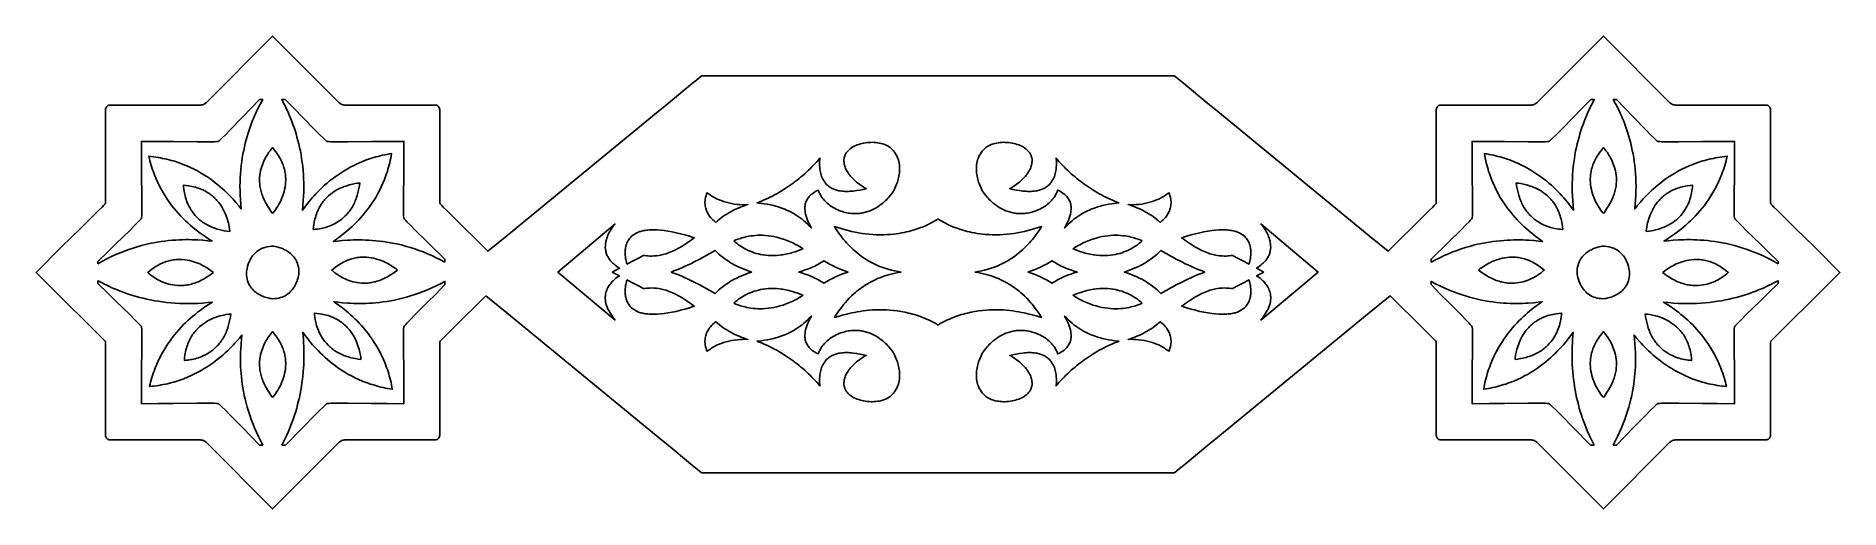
# Model space of a CAD drawing. Extents: x -191 to 191, y -50 to 50.
import ezdxf

# ---------------------------------------------------------------- set-up
doc = ezdxf.new("R2010")
doc.units = 0
doc.layers.add('LAYER_1', color=18, linetype='CONTINUOUS')

msp = doc.modelspace()

# ---------------------------------------------------------------- linework, layer by layer
at = {"layer": 'LAYER_1'}
for points in [[(-95.56, -4.97), (-96.05, -5.47), (-98.11, -7.52), (-99.93, -9.31), (-102.78, -12.11), (-103.82, -13.13), (-104.58, -13.9), (-104.86, -14.19), (-105.07, -14.41), (-105.2, -14.58), (-105.27, -14.69), (-105.27, -34.27), (-105.28, -34.45), (-105.33, -34.64), (-105.39, -34.82), (-105.49, -35), (-105.54, -35.08), (-105.6, -35.16), (-105.66, -35.23), (-105.73, -35.28), (-105.8, -35.33), (-105.88, -35.37), (-105.96, -35.39), (-106.04, -35.4), (-124.91, -35.4), (-125.13, -35.4), (-125.35, -35.43), (-125.57, -35.47), (-125.78, -35.52), (-125.99, -35.6), (-126.19, -35.69), (-126.37, -35.81), (-126.46, -35.88), (-126.54, -35.95), (-140.63, -50.04), (-154.71, -35.95), (-154.79, -35.88), (-154.88, -35.81), (-155.06, -35.69), (-155.26, -35.6), (-155.47, -35.52), (-155.68, -35.47), (-155.9, -35.43), (-156.12, -35.4), (-156.34, -35.4), (-175.21, -35.4), (-175.29, -35.39), (-175.37, -35.37), (-175.45, -35.33), (-175.52, -35.28), (-175.59, -35.23), (-175.65, -35.16), (-175.71, -35.08), (-175.76, -35), (-175.86, -34.82), (-175.92, -34.64), (-175.97, -34.45), (-175.98, -34.27), (-175.98, -14.69), (-175.98, -14.69), (-176.05, -14.58), (-176.19, -14.41), (-176.39, -14.19), (-176.67, -13.9), (-177.43, -13.13), (-178.47, -12.11), (-181.33, -9.31), (-183.14, -7.52), (-185.21, -5.46), (-190.63, -0.04), (-185.22, 5.36), (-183.15, 7.42), (-181.33, 9.22), (-178.47, 12.03), (-177.43, 13.05), (-176.67, 13.81), (-176.39, 14.1), (-176.19, 14.33), (-176.05, 14.5), (-175.98, 14.6), (-175.98, 14.6), (-175.98, 34.18), (-175.98, 34.18), (-175.97, 34.36), (-175.92, 34.55), (-175.86, 34.74), (-175.76, 34.92), (-175.71, 35), (-175.65, 35.08), (-175.59, 35.14), (-175.52, 35.2), (-175.45, 35.25), (-175.37, 35.28), (-175.29, 35.31), (-175.21, 35.31), (-156.34, 35.31), (-156.12, 35.32), (-155.9, 35.34), (-155.68, 35.38), (-155.47, 35.44), (-155.26, 35.52), (-155.06, 35.61), (-154.88, 35.73), (-154.79, 35.8), (-154.71, 35.87), (-140.63, 49.96), (-126.54, 35.87), (-126.46, 35.8), (-126.37, 35.73), (-126.19, 35.61), (-125.99, 35.52), (-125.78, 35.44), (-125.57, 35.38), (-125.35, 35.34), (-125.13, 35.32), (-124.91, 35.31), (-106.04, 35.31), (-105.96, 35.31), (-105.88, 35.28), (-105.8, 35.25), (-105.73, 35.2), (-105.66, 35.14), (-105.6, 35.08), (-105.54, 35), (-105.49, 34.92), (-105.39, 34.74), (-105.33, 34.55), (-105.28, 34.36), (-105.27, 34.18), (-105.27, 14.6), (-105.2, 14.5), (-105.07, 14.33), (-104.86, 14.1), (-104.58, 13.81), (-103.82, 13.05), (-102.78, 12.03), (-99.92, 9.22), (-98.1, 7.42), (-96.03, 5.36), (-95.13, 4.46), (-91.16, 7.72), (-59.14, 33.98), (-56.99, 35.74), (-54.02, 38.2), (-51.86, 40.01), (-51.07, 40.66), (-50.48, 41.14), (-50.08, 41.45), (-49.96, 41.54), (-49.88, 41.58), (0, 41.58), (49.88, 41.58), (49.96, 41.54), (50.08, 41.45), (50.48, 41.14), (51.86, 40.01), (54.02, 38.2), (55.41, 37.05), (56.99, 35.74), (59.14, 33.98), (91.16, 7.72), (95.13, 4.46), (96.03, 5.36), (98.1, 7.42), (99.92, 9.22), (102.78, 12.03), (103.82, 13.05), (104.58, 13.81), (104.86, 14.1), (105.07, 14.33), (105.2, 14.5), (105.27, 14.6), (105.27, 34.18), (105.28, 34.36), (105.33, 34.55), (105.39, 34.74), (105.49, 34.92), (105.54, 35), (105.6, 35.08), (105.66, 35.14), (105.73, 35.2), (105.8, 35.25), (105.88, 35.28), (105.96, 35.31), (106.04, 35.31), (124.91, 35.31), (125.13, 35.32), (125.35, 35.34), (125.57, 35.38), (125.78, 35.44), (125.99, 35.52), (126.19, 35.61), (126.37, 35.73), (126.46, 35.8), (126.54, 35.87), (140.63, 49.96), (154.71, 35.87), (154.79, 35.8), (154.88, 35.73), (155.06, 35.61), (155.26, 35.52), (155.47, 35.44), (155.68, 35.38), (155.9, 35.34), (156.12, 35.32), (156.34, 35.31), (175.21, 35.31), (175.29, 35.31), (175.37, 35.28), (175.45, 35.25), (175.52, 35.2), (175.59, 35.14), (175.65, 35.08), (175.71, 35), (175.76, 34.92), (175.86, 34.74), (175.92, 34.55), (175.97, 34.36), (175.98, 34.18), (175.98, 34.18), (175.98, 14.6), (175.98, 14.6), (176.05, 14.5), (176.19, 14.33), (176.39, 14.1), (176.67, 13.81), (177.43, 13.05), (178.47, 12.03), (181.33, 9.22), (183.15, 7.42), (185.22, 5.36), (190.63, -0.04), (185.21, -5.46), (183.14, -7.52), (181.33, -9.31), (178.47, -12.11), (177.43, -13.13), (176.67, -13.9), (176.39, -14.19), (176.19, -14.41), (176.05, -14.58), (175.98, -14.69), (175.98, -14.69), (175.98, -34.27), (175.97, -34.45), (175.92, -34.64), (175.86, -34.82), (175.76, -35), (175.71, -35.08), (175.65, -35.16), (175.59, -35.23), (175.52, -35.28), (175.45, -35.33), (175.37, -35.37), (175.29, -35.39), (175.21, -35.4), (156.34, -35.4), (156.12, -35.4), (155.9, -35.43), (155.68, -35.47), (155.47, -35.52), (155.26, -35.6), (155.06, -35.69), (154.88, -35.81), (154.79, -35.88), (154.71, -35.95), (140.63, -50.04), (126.54, -35.95), (126.46, -35.88), (126.37, -35.81), (126.19, -35.69), (125.99, -35.6), (125.78, -35.52), (125.57, -35.47), (125.35, -35.43), (125.13, -35.4), (124.91, -35.4), (106.04, -35.4), (105.96, -35.39), (105.88, -35.37), (105.8, -35.33), (105.73, -35.28), (105.66, -35.23), (105.6, -35.16), (105.54, -35.08), (105.49, -35), (105.39, -34.82), (105.33, -34.64), (105.28, -34.45), (105.27, -34.27), (105.27, -14.69), (105.2, -14.58), (105.07, -14.41), (104.86, -14.19), (104.58, -13.9), (103.82, -13.13), (102.78, -12.11), (99.93, -9.31), (98.11, -7.52), (96.05, -5.47), (95.56, -4.97), (91.16, -8.58), (59.14, -34.84), (56.99, -36.6), (54.02, -39.06), (51.86, -40.87), (51.07, -41.52), (50.48, -42), (50.08, -42.31), (49.96, -42.39), (49.88, -42.44), (0, -42.44), (-49.88, -42.44), (-49.96, -42.39), (-50.08, -42.31), (-50.48, -42), (-51.86, -40.87), (-54.02, -39.06), (-55.41, -37.91), (-56.99, -36.6), (-59.14, -34.84), (-91.16, -8.58)], [(-177.55, 1.82), (-177.07, 2.09), (-176.6, 2.36), (-175.65, 2.85), (-174.71, 3.31), (-173.78, 3.74), (-172.86, 4.14), (-171.94, 4.5), (-171.03, 4.83), (-170.13, 5.13), (-169.25, 5.4), (-168.37, 5.65), (-167.5, 5.87), (-166.65, 6.06), (-165.81, 6.23), (-164.99, 6.38), (-164.18, 6.51), (-163.39, 6.61), (-162.61, 6.7), (-161.85, 6.77), (-161.11, 6.83), (-160.38, 6.87), (-159.68, 6.89), (-159, 6.91), (-158.33, 6.91), (-157.69, 6.9), (-157.08, 6.88), (-156.48, 6.85), (-155.36, 6.78), (-154.35, 6.69), (-153.44, 6.6), (-154.14, 7.04), (-154.92, 7.56), (-155.33, 7.84), (-155.76, 8.15), (-156.21, 8.48), (-156.66, 8.83), (-157.13, 9.2), (-157.6, 9.59), (-158.08, 10), (-158.57, 10.44), (-159.05, 10.9), (-159.54, 11.38), (-160.04, 11.89), (-160.52, 12.42), (-161.01, 12.98), (-161.49, 13.56), (-161.97, 14.16), (-162.43, 14.79), (-162.89, 15.45), (-163.34, 16.14), (-163.77, 16.85), (-164.19, 17.59), (-164.59, 18.35), (-164.97, 19.15), (-165.16, 19.55), (-165.33, 19.97), (-165.51, 20.39), (-165.68, 20.82), (-165.84, 21.26), (-166, 21.7), (-166.15, 22.15), (-166.29, 22.61), (-166.43, 23.08), (-166.56, 23.56), (-166.68, 24.04), (-166.8, 24.53), (-166.3, 24.48), (-165.8, 24.42), (-165.31, 24.35), (-164.82, 24.28), (-164.35, 24.19), (-163.88, 24.1), (-163.41, 24.01), (-162.96, 23.9), (-162.5, 23.79), (-162.06, 23.67), (-161.62, 23.54), (-161.19, 23.41), (-160.77, 23.28), (-160.35, 23.13), (-159.53, 22.83), (-158.74, 22.51), (-157.98, 22.16), (-157.24, 21.8), (-156.53, 21.43), (-155.84, 21.04), (-155.17, 20.64), (-154.53, 20.23), (-153.92, 19.81), (-153.33, 19.38), (-152.76, 18.95), (-152.22, 18.51), (-151.7, 18.08), (-151.2, 17.64), (-150.73, 17.21), (-150.28, 16.78), (-149.86, 16.36), (-149.45, 15.94), (-149.07, 15.53), (-148.71, 15.14), (-148.38, 14.76), (-147.77, 14.03), (-147.25, 13.39), (-147.35, 14.38), (-147.43, 15.36), (-147.49, 16.32), (-147.52, 17.26), (-147.53, 18.19), (-147.52, 19.1), (-147.49, 20), (-147.43, 20.88), (-147.36, 21.74), (-147.27, 22.59), (-147.17, 23.41), (-147.04, 24.22), (-146.91, 25.02), (-146.75, 25.79), (-146.59, 26.55), (-146.41, 27.29), (-146.23, 28.01), (-146.03, 28.71), (-145.82, 29.39), (-145.61, 30.06), (-145.38, 30.71), (-145.15, 31.34), (-144.92, 31.94), (-144.68, 32.53), (-144.44, 33.1), (-144.19, 33.65), (-143.95, 34.19), (-143.7, 34.7), (-143.45, 35.19), (-143.21, 35.66), (-142.73, 36.54), (-143.39, 36.54), (-147, 32.82), (-149.65, 30.08), (-150.62, 29.09), (-151.35, 28.36), (-151.62, 28.1), (-151.84, 27.89), (-152.01, 27.76), (-152.11, 27.69), (-152.17, 27.68), (-152.27, 27.66), (-152.53, 27.63), (-152.92, 27.62), (-153.42, 27.61), (-154.76, 27.6), (-156.57, 27.62), (-161.55, 27.66), (-164.73, 27.69), (-168.36, 27.69), (-168.35, 24.06), (-168.33, 20.89), (-168.28, 15.9), (-168.27, 14.09), (-168.27, 12.75), (-168.28, 12.25), (-168.3, 11.87), (-168.33, 11.6), (-168.34, 11.51), (-168.36, 11.45), (-168.43, 11.34), (-168.57, 11.17), (-168.78, 10.94), (-169.05, 10.65), (-169.81, 9.88), (-170.84, 8.87), (-173.68, 6.08), (-175.49, 4.3), (-177.55, 2.26)], [(-104.23, 2.12), (-104.23, 2.78), (-107.87, 6.38), (-110.55, 9), (-111.52, 9.96), (-112.24, 10.69), (-112.5, 10.96), (-112.69, 11.18), (-112.82, 11.34), (-112.89, 11.45), (-112.91, 11.51), (-112.92, 11.6), (-112.95, 11.87), (-112.97, 12.25), (-112.98, 12.75), (-112.98, 14.09), (-112.97, 15.9), (-112.92, 20.89), (-112.9, 24.06), (-112.89, 27.69), (-116.52, 27.69), (-119.7, 27.67), (-124.68, 27.62), (-126.49, 27.6), (-127.83, 27.61), (-128.33, 27.62), (-128.72, 27.63), (-128.98, 27.66), (-129.08, 27.68), (-129.14, 27.69), (-129.24, 27.76), (-129.41, 27.89), (-129.63, 28.1), (-129.91, 28.36), (-130.66, 29.09), (-131.63, 30.08), (-134.32, 32.82), (-136.03, 34.56), (-137.99, 36.54), (-138.7, 36.54), (-138.23, 35.65), (-137.99, 35.17), (-137.75, 34.67), (-137.51, 34.15), (-137.27, 33.62), (-137.03, 33.06), (-136.79, 32.48), (-136.56, 31.88), (-136.33, 31.27), (-136.11, 30.63), (-135.89, 29.98), (-135.68, 29.3), (-135.48, 28.61), (-135.29, 27.9), (-135.1, 27.17), (-134.93, 26.42), (-134.77, 25.66), (-134.63, 24.87), (-134.5, 24.07), (-134.38, 23.25), (-134.28, 22.42), (-134.19, 21.56), (-134.12, 20.69), (-134.08, 19.8), (-134.05, 18.9), (-134.04, 17.97), (-134.05, 17.04), (-134.08, 16.08), (-134.14, 15.11), (-134.22, 14.12), (-134.33, 13.12), (-133.84, 13.78), (-133.27, 14.52), (-132.96, 14.91), (-132.62, 15.32), (-132.26, 15.74), (-131.88, 16.17), (-131.48, 16.61), (-131.05, 17.05), (-130.6, 17.5), (-130.13, 17.95), (-129.64, 18.4), (-129.12, 18.86), (-128.58, 19.31), (-128.01, 19.76), (-127.42, 20.2), (-126.81, 20.64), (-126.17, 21.07), (-125.51, 21.49), (-124.82, 21.89), (-124.1, 22.29), (-123.36, 22.67), (-122.59, 23.03), (-121.8, 23.37), (-120.98, 23.69), (-120.56, 23.85), (-120.13, 23.99), (-119.7, 24.13), (-119.26, 24.27), (-118.81, 24.4), (-118.35, 24.52), (-117.89, 24.64), (-117.42, 24.75), (-116.95, 24.85), (-116.46, 24.94), (-115.97, 25.03), (-115.48, 25.11), (-115.56, 24.61), (-115.66, 24.13), (-115.76, 23.65), (-115.87, 23.17), (-115.99, 22.71), (-116.11, 22.25), (-116.25, 21.8), (-116.38, 21.35), (-116.53, 20.91), (-116.67, 20.48), (-116.83, 20.06), (-116.99, 19.64), (-117.33, 18.83), (-117.68, 18.04), (-118.06, 17.28), (-118.45, 16.55), (-118.85, 15.85), (-119.27, 15.16), (-119.7, 14.51), (-120.14, 13.88), (-120.59, 13.27), (-121.04, 12.69), (-121.5, 12.14), (-121.96, 11.61), (-122.42, 11.1), (-122.89, 10.61), (-123.35, 10.15), (-123.8, 9.71), (-124.25, 9.3), (-124.7, 8.9), (-125.13, 8.53), (-125.56, 8.18), (-125.97, 7.85), (-126.37, 7.54), (-127.12, 6.99), (-127.79, 6.51), (-126.9, 6.62), (-125.91, 6.71), (-124.82, 6.79), (-124.24, 6.82), (-123.63, 6.84), (-123.01, 6.85), (-122.36, 6.86), (-121.69, 6.85), (-121, 6.83), (-120.3, 6.8), (-119.57, 6.75), (-118.83, 6.69), (-118.07, 6.61), (-117.3, 6.51), (-116.51, 6.39), (-115.7, 6.26), (-114.88, 6.1), (-114.05, 5.92), (-113.2, 5.72), (-112.35, 5.49), (-111.48, 5.23), (-110.6, 4.95), (-109.72, 4.64), (-108.82, 4.3), (-107.91, 3.93), (-107, 3.53), (-106.08, 3.09), (-105.16, 2.63)], [(104.23, 2.12), (104.23, 2.78), (107.87, 6.38), (110.55, 9), (111.52, 9.96), (112.24, 10.69), (112.5, 10.96), (112.69, 11.18), (112.82, 11.34), (112.89, 11.45), (112.91, 11.51), (112.92, 11.6), (112.95, 11.87), (112.97, 12.25), (112.98, 12.75), (112.98, 14.09), (112.97, 15.9), (112.92, 20.89), (112.9, 24.06), (112.89, 27.69), (116.52, 27.69), (119.7, 27.67), (124.68, 27.62), (126.49, 27.6), (127.83, 27.61), (128.33, 27.62), (128.72, 27.63), (128.98, 27.66), (129.08, 27.68), (129.14, 27.69), (129.24, 27.76), (129.41, 27.89), (129.63, 28.1), (129.91, 28.36), (130.66, 29.09), (131.63, 30.08), (134.32, 32.82), (136.03, 34.56), (137.99, 36.54), (138.7, 36.54), (138.23, 35.65), (137.99, 35.17), (137.75, 34.67), (137.51, 34.15), (137.27, 33.62), (137.03, 33.06), (136.79, 32.48), (136.56, 31.88), (136.33, 31.27), (136.11, 30.63), (135.89, 29.98), (135.68, 29.3), (135.48, 28.61), (135.29, 27.9), (135.1, 27.17), (134.93, 26.42), (134.77, 25.66), (134.63, 24.87), (134.5, 24.07), (134.38, 23.25), (134.28, 22.42), (134.19, 21.56), (134.12, 20.69), (134.08, 19.8), (134.05, 18.9), (134.04, 17.97), (134.05, 17.04), (134.08, 16.08), (134.14, 15.11), (134.22, 14.12), (134.33, 13.12), (133.84, 13.78), (133.27, 14.52), (132.96, 14.91), (132.62, 15.32), (132.26, 15.74), (131.88, 16.17), (131.48, 16.61), (131.05, 17.05), (130.6, 17.5), (130.13, 17.95), (129.64, 18.4), (129.12, 18.86), (128.58, 19.31), (128.01, 19.76), (127.42, 20.2), (126.81, 20.64), (126.17, 21.07), (125.51, 21.49), (124.82, 21.89), (124.1, 22.29), (123.36, 22.67), (122.59, 23.03), (121.8, 23.37), (120.98, 23.69), (120.56, 23.85), (120.13, 23.99), (119.7, 24.13), (119.26, 24.27), (118.81, 24.4), (118.35, 24.52), (117.89, 24.64), (117.42, 24.75), (116.95, 24.85), (116.46, 24.94), (115.97, 25.03), (115.48, 25.11), (115.56, 24.61), (115.66, 24.13), (115.76, 23.65), (115.87, 23.17), (115.99, 22.71), (116.11, 22.25), (116.25, 21.8), (116.38, 21.35), (116.53, 20.91), (116.67, 20.48), (116.83, 20.06), (116.99, 19.64), (117.33, 18.83), (117.68, 18.04), (118.06, 17.28), (118.45, 16.55), (118.85, 15.85), (119.27, 15.16), (119.7, 14.51), (120.14, 13.88), (120.59, 13.27), (121.04, 12.69), (121.5, 12.14), (121.96, 11.61), (122.42, 11.1), (122.89, 10.61), (123.35, 10.15), (123.8, 9.71), (124.25, 9.3), (124.7, 8.9), (125.13, 8.53), (125.56, 8.18), (125.97, 7.85), (126.37, 7.54), (127.12, 6.99), (127.79, 6.51), (126.9, 6.62), (125.91, 6.71), (124.82, 6.79), (124.24, 6.82), (123.63, 6.84), (123.01, 6.85), (122.36, 6.86), (121.69, 6.85), (121, 6.83), (120.3, 6.8), (119.57, 6.75), (118.83, 6.69), (118.07, 6.61), (117.3, 6.51), (116.51, 6.39), (115.7, 6.26), (114.88, 6.1), (114.05, 5.92), (113.2, 5.72), (112.35, 5.49), (111.48, 5.23), (110.6, 4.95), (109.72, 4.64), (108.82, 4.3), (107.91, 3.93), (107, 3.53), (106.08, 3.09), (105.16, 2.63)], [(177.55, 1.82), (177.07, 2.09), (176.6, 2.36), (175.65, 2.85), (174.71, 3.31), (173.78, 3.74), (172.86, 4.14), (171.94, 4.5), (171.03, 4.83), (170.13, 5.13), (169.25, 5.4), (168.37, 5.65), (167.5, 5.87), (166.65, 6.06), (165.81, 6.23), (164.99, 6.38), (164.18, 6.51), (163.39, 6.61), (162.61, 6.7), (161.85, 6.77), (161.11, 6.83), (160.38, 6.87), (159.68, 6.89), (159, 6.91), (158.33, 6.91), (157.69, 6.9), (157.08, 6.88), (156.48, 6.85), (155.36, 6.78), (154.35, 6.69), (153.44, 6.6), (154.14, 7.04), (154.92, 7.56), (155.33, 7.84), (155.76, 8.15), (156.21, 8.48), (156.66, 8.83), (157.13, 9.2), (157.6, 9.59), (158.08, 10), (158.57, 10.44), (159.05, 10.9), (159.54, 11.38), (160.04, 11.89), (160.52, 12.42), (161.01, 12.98), (161.49, 13.56), (161.97, 14.16), (162.43, 14.79), (162.89, 15.45), (163.34, 16.14), (163.77, 16.85), (164.19, 17.59), (164.59, 18.35), (164.97, 19.15), (165.16, 19.55), (165.33, 19.97), (165.51, 20.39), (165.68, 20.82), (165.84, 21.26), (166, 21.7), (166.15, 22.15), (166.29, 22.61), (166.43, 23.08), (166.56, 23.56), (166.68, 24.04), (166.8, 24.53), (166.3, 24.48), (165.8, 24.42), (165.31, 24.35), (164.82, 24.28), (164.35, 24.19), (163.88, 24.1), (163.41, 24.01), (162.96, 23.9), (162.5, 23.79), (162.06, 23.67), (161.62, 23.54), (161.19, 23.41), (160.77, 23.28), (160.35, 23.13), (159.53, 22.83), (158.74, 22.51), (157.98, 22.16), (157.24, 21.8), (156.53, 21.43), (155.84, 21.04), (155.17, 20.64), (154.53, 20.23), (153.92, 19.81), (153.33, 19.38), (152.76, 18.95), (152.22, 18.51), (151.7, 18.08), (151.2, 17.64), (150.73, 17.21), (150.28, 16.78), (149.86, 16.36), (149.45, 15.94), (149.07, 15.53), (148.71, 15.14), (148.38, 14.76), (147.77, 14.03), (147.25, 13.39), (147.35, 14.38), (147.43, 15.36), (147.49, 16.32), (147.52, 17.26), (147.53, 18.19), (147.52, 19.1), (147.49, 20), (147.43, 20.88), (147.36, 21.74), (147.27, 22.59), (147.17, 23.41), (147.04, 24.22), (146.91, 25.02), (146.75, 25.79), (146.59, 26.55), (146.41, 27.29), (146.23, 28.01), (146.03, 28.71), (145.82, 29.39), (145.61, 30.06), (145.38, 30.71), (145.15, 31.34), (144.92, 31.94), (144.68, 32.53), (144.44, 33.1), (144.19, 33.65), (143.95, 34.19), (143.7, 34.7), (143.45, 35.19), (143.21, 35.66), (142.73, 36.54), (143.39, 36.54), (147, 32.82), (149.65, 30.08), (150.62, 29.09), (151.35, 28.36), (151.62, 28.1), (151.84, 27.89), (152.01, 27.76), (152.11, 27.69), (152.17, 27.68), (152.27, 27.66), (152.53, 27.63), (152.92, 27.62), (153.42, 27.61), (154.76, 27.6), (156.57, 27.62), (161.55, 27.66), (164.73, 27.69), (168.36, 27.69), (168.35, 24.06), (168.33, 20.89), (168.28, 15.9), (168.27, 14.09), (168.27, 12.75), (168.28, 12.25), (168.3, 11.87), (168.33, 11.6), (168.34, 11.51), (168.36, 11.45), (168.43, 11.34), (168.57, 11.17), (168.78, 10.94), (169.05, 10.65), (169.81, 9.88), (170.84, 8.87), (173.68, 6.08), (175.49, 4.3), (177.55, 2.26)], [(-38.29, 14.68), (-37.81, 14.86), (-37.33, 15.05), (-36.86, 15.25), (-36.39, 15.46), (-35.92, 15.68), (-35.45, 15.9), (-34.99, 16.13), (-34.53, 16.37), (-34.08, 16.62), (-33.63, 16.88), (-33.18, 17.14), (-32.74, 17.41), (-32.3, 17.69), (-31.87, 17.98), (-31.44, 18.27), (-31.01, 18.57), (-30.59, 18.88), (-30.18, 19.19), (-29.76, 19.51), (-29.36, 19.83), (-28.96, 20.16), (-28.57, 20.5), (-28.18, 20.84), (-27.8, 21.19), (-27.42, 21.54), (-27.05, 21.9), (-26.68, 22.27), (-26.33, 22.63), (-25.98, 23.01), (-25.63, 23.39), (-25.29, 23.77), (-24.96, 24.16), (-25, 23.81), (-25.02, 23.48), (-25.03, 23.07), (-25.02, 22.58), (-25.01, 22.32), (-24.99, 22.04), (-24.95, 21.76), (-24.91, 21.47), (-24.85, 21.17), (-24.78, 20.87), (-24.69, 20.57), (-24.59, 20.26), (-24.46, 19.97), (-24.32, 19.67), (-24.16, 19.38), (-23.98, 19.1), (-23.78, 18.83), (-23.55, 18.58), (-23.29, 18.34), (-23.16, 18.22), (-23.01, 18.11), (-22.86, 18), (-22.7, 17.9), (-22.54, 17.81), (-22.37, 17.72), (-22.19, 17.63), (-22, 17.55), (-21.8, 17.48), (-21.6, 17.41), (-21.39, 17.35), (-21.17, 17.3), (-20.94, 17.25), (-20.7, 17.21), (-20.35, 17.17), (-20, 17.14), (-19.66, 17.12), (-19.31, 17.11), (-18.95, 17.12), (-18.6, 17.13), (-18.25, 17.16), (-17.9, 17.19), (-17.2, 17.28), (-16.5, 17.4), (-15.81, 17.54), (-15.13, 17.7), (-15.36, 17.82), (-15.59, 17.95), (-16.06, 18.23), (-16.53, 18.55), (-17, 18.9), (-17.22, 19.09), (-17.44, 19.28), (-17.66, 19.48), (-17.87, 19.68), (-18.08, 19.89), (-18.28, 20.1), (-18.47, 20.32), (-18.65, 20.55), (-18.82, 20.78), (-18.98, 21.01), (-19.14, 21.24), (-19.28, 21.48), (-19.4, 21.72), (-19.52, 21.97), (-19.62, 22.21), (-19.7, 22.46), (-19.77, 22.71), (-19.83, 22.96), (-19.86, 23.2), (-19.88, 23.45), (-19.88, 23.7), (-19.87, 23.95), (-19.83, 24.2), (-19.77, 24.45), (-19.72, 24.59), (-19.67, 24.73), (-19.61, 24.86), (-19.55, 24.99), (-19.4, 25.25), (-19.22, 25.49), (-19.02, 25.72), (-18.79, 25.93), (-18.55, 26.14), (-18.29, 26.32), (-18.01, 26.5), (-17.71, 26.66), (-17.4, 26.8), (-17.08, 26.94), (-16.74, 27.06), (-16.4, 27.16), (-16.05, 27.25), (-15.69, 27.33), (-15.32, 27.39), (-14.95, 27.43), (-14.58, 27.47), (-14.21, 27.48), (-13.85, 27.49), (-13.48, 27.47), (-13.12, 27.45), (-12.76, 27.4), (-12.41, 27.34), (-12.07, 27.27), (-11.74, 27.18), (-11.42, 27.08), (-11.12, 26.95), (-10.83, 26.82), (-10.56, 26.67), (-10.31, 26.5), (-10.14, 26.37), (-9.97, 26.24), (-9.82, 26.1), (-9.67, 25.96), (-9.53, 25.82), (-9.4, 25.67), (-9.16, 25.38), (-8.95, 25.07), (-8.76, 24.75), (-8.6, 24.42), (-8.47, 24.09), (-8.36, 23.75), (-8.27, 23.41), (-8.2, 23.07), (-8.16, 22.72), (-8.13, 22.37), (-8.12, 22.02), (-8.12, 21.67), (-8.14, 21.33), (-8.17, 20.99), (-8.22, 20.65), (-8.28, 20.32), (-8.34, 19.99), (-8.42, 19.68), (-8.5, 19.37), (-8.59, 19.08), (-8.68, 18.79), (-8.88, 18.26), (-9.09, 17.8), (-9.28, 17.4), (-9.47, 17.08), (-9.55, 16.94), (-9.74, 16.69), (-10.01, 16.33), (-10.38, 15.9), (-10.59, 15.66), (-10.83, 15.42), (-11.09, 15.16), (-11.37, 14.9), (-11.68, 14.64), (-12, 14.38), (-12.34, 14.12), (-12.71, 13.87), (-13.1, 13.64), (-13.5, 13.41), (-13.93, 13.2), (-14.37, 13.01), (-14.84, 12.84), (-15.08, 12.76), (-15.33, 12.69), (-15.57, 12.63), (-15.83, 12.57), (-16.09, 12.52), (-16.35, 12.48), (-16.62, 12.45), (-16.89, 12.43), (-17.17, 12.41), (-17.45, 12.41), (-17.74, 12.41), (-18.03, 12.43), (-18.33, 12.45), (-18.63, 12.49), (-18.93, 12.54), (-19.24, 12.6), (-19.56, 12.67), (-19.88, 12.75), (-20.2, 12.85), (-20.52, 12.95), (-20.86, 13.08), (-21.19, 13.21), (-21.53, 13.36), (-21.86, 13.53), (-22.19, 13.72), (-22.51, 13.92), (-22.83, 14.14), (-23.13, 14.38), (-23.42, 14.63), (-23.7, 14.89), (-23.97, 15.16), (-24.22, 15.45), (-24.45, 15.75), (-24.66, 16.06), (-24.85, 16.38), (-25.02, 16.71), (-25.16, 17.04), (-25.28, 17.39), (-25.47, 17.3), (-25.65, 17.22), (-25.87, 17.1), (-26.12, 16.95), (-26.39, 16.77), (-26.67, 16.55), (-26.81, 16.43), (-26.95, 16.29), (-27.09, 16.15), (-27.23, 16), (-27.36, 15.84), (-27.48, 15.66), (-27.6, 15.48), (-27.71, 15.29), (-27.81, 15.08), (-27.9, 14.87), (-27.98, 14.64), (-28.04, 14.4), (-28.09, 14.15), (-28.12, 13.89), (-28.14, 13.62), (-28.14, 13.33), (-28.11, 13.03), (-28.07, 12.72), (-27.98, 12.28), (-27.86, 11.84), (-27.72, 11.42), (-27.56, 10.99), (-27.38, 10.57), (-27.18, 10.16), (-26.98, 9.76), (-26.76, 9.36), (-27.15, 9.78), (-27.54, 10.17), (-27.94, 10.53), (-28.34, 10.88), (-28.74, 11.21), (-29.14, 11.52), (-29.55, 11.81), (-29.96, 12.08), (-30.37, 12.33), (-30.78, 12.56), (-31.19, 12.78), (-31.59, 12.99), (-32, 13.17), (-32.4, 13.35), (-32.79, 13.5), (-33.19, 13.65), (-33.57, 13.78), (-33.96, 13.9), (-34.33, 14.01), (-34.7, 14.11), (-35.41, 14.28), (-36.08, 14.41), (-36.71, 14.51), (-37.29, 14.58)], [(38.29, 14.68), (37.81, 14.86), (37.33, 15.05), (36.86, 15.25), (36.39, 15.46), (35.92, 15.68), (35.45, 15.9), (34.99, 16.13), (34.53, 16.37), (34.08, 16.62), (33.63, 16.88), (33.18, 17.14), (32.74, 17.41), (32.3, 17.69), (31.87, 17.98), (31.44, 18.27), (31.01, 18.57), (30.59, 18.88), (30.18, 19.19), (29.76, 19.51), (29.36, 19.83), (28.96, 20.16), (28.57, 20.5), (28.18, 20.84), (27.8, 21.19), (27.42, 21.54), (27.05, 21.9), (26.68, 22.27), (26.33, 22.63), (25.98, 23.01), (25.63, 23.39), (25.29, 23.77), (24.96, 24.16), (25, 23.81), (25.02, 23.48), (25.03, 23.07), (25.02, 22.58), (25.01, 22.32), (24.99, 22.04), (24.95, 21.76), (24.91, 21.47), (24.85, 21.17), (24.78, 20.87), (24.69, 20.57), (24.59, 20.26), (24.46, 19.97), (24.32, 19.67), (24.16, 19.38), (23.98, 19.1), (23.78, 18.83), (23.55, 18.58), (23.29, 18.34), (23.16, 18.22), (23.01, 18.11), (22.86, 18), (22.7, 17.9), (22.54, 17.81), (22.37, 17.72), (22.19, 17.63), (22, 17.55), (21.8, 17.48), (21.6, 17.41), (21.39, 17.35), (21.17, 17.3), (20.94, 17.25), (20.7, 17.21), (20.35, 17.17), (20, 17.14), (19.66, 17.12), (19.31, 17.11), (18.95, 17.12), (18.6, 17.13), (18.25, 17.16), (17.9, 17.19), (17.2, 17.28), (16.5, 17.4), (15.81, 17.54), (15.13, 17.7), (15.36, 17.82), (15.59, 17.95), (16.06, 18.23), (16.53, 18.55), (17, 18.9), (17.22, 19.09), (17.44, 19.28), (17.66, 19.48), (17.87, 19.68), (18.08, 19.89), (18.28, 20.1), (18.47, 20.32), (18.65, 20.55), (18.82, 20.78), (18.98, 21.01), (19.14, 21.24), (19.28, 21.48), (19.4, 21.72), (19.52, 21.97), (19.62, 22.21), (19.7, 22.46), (19.77, 22.71), (19.83, 22.96), (19.86, 23.2), (19.88, 23.45), (19.88, 23.7), (19.87, 23.95), (19.83, 24.2), (19.77, 24.45), (19.72, 24.59), (19.67, 24.73), (19.61, 24.86), (19.55, 24.99), (19.4, 25.25), (19.22, 25.49), (19.02, 25.72), (18.79, 25.93), (18.55, 26.14), (18.29, 26.32), (18.01, 26.5), (17.71, 26.66), (17.4, 26.8), (17.08, 26.94), (16.74, 27.06), (16.4, 27.16), (16.05, 27.25), (15.69, 27.33), (15.32, 27.39), (14.95, 27.43), (14.58, 27.47), (14.21, 27.48), (13.85, 27.49), (13.48, 27.47), (13.12, 27.45), (12.76, 27.4), (12.41, 27.34), (12.07, 27.27), (11.74, 27.18), (11.42, 27.08), (11.12, 26.95), (10.83, 26.82), (10.56, 26.67), (10.31, 26.5), (10.14, 26.37), (9.97, 26.24), (9.82, 26.1), (9.67, 25.96), (9.53, 25.82), (9.4, 25.67), (9.16, 25.38), (8.95, 25.07), (8.76, 24.75), (8.6, 24.42), (8.47, 24.09), (8.36, 23.75), (8.27, 23.41), (8.2, 23.07), (8.16, 22.72), (8.13, 22.37), (8.12, 22.02), (8.12, 21.67), (8.14, 21.33), (8.17, 20.99), (8.22, 20.65), (8.28, 20.32), (8.34, 19.99), (8.42, 19.68), (8.5, 19.37), (8.59, 19.08), (8.68, 18.79), (8.88, 18.26), (9.09, 17.8), (9.28, 17.4), (9.47, 17.08), (9.55, 16.94), (9.74, 16.69), (10.01, 16.33), (10.38, 15.9), (10.59, 15.66), (10.83, 15.42), (11.09, 15.16), (11.37, 14.9), (11.68, 14.64), (12, 14.38), (12.34, 14.12), (12.71, 13.87), (13.1, 13.64), (13.5, 13.41), (13.93, 13.2), (14.37, 13.01), (14.84, 12.84), (15.08, 12.76), (15.33, 12.69), (15.57, 12.63), (15.83, 12.57), (16.09, 12.52), (16.35, 12.48), (16.62, 12.45), (16.89, 12.43), (17.17, 12.41), (17.45, 12.41), (17.74, 12.41), (18.03, 12.43), (18.33, 12.45), (18.63, 12.49), (18.93, 12.54), (19.24, 12.6), (19.56, 12.67), (19.88, 12.75), (20.2, 12.85), (20.52, 12.95), (20.86, 13.08), (21.19, 13.21), (21.53, 13.36), (21.86, 13.53), (22.19, 13.72), (22.51, 13.92), (22.83, 14.14), (23.13, 14.38), (23.42, 14.63), (23.7, 14.89), (23.97, 15.16), (24.22, 15.45), (24.45, 15.75), (24.66, 16.06), (24.85, 16.38), (25.02, 16.71), (25.16, 17.04), (25.28, 17.39), (25.47, 17.3), (25.65, 17.22), (25.87, 17.1), (26.12, 16.95), (26.39, 16.77), (26.67, 16.55), (26.81, 16.43), (26.95, 16.29), (27.09, 16.15), (27.23, 16), (27.36, 15.84), (27.48, 15.66), (27.6, 15.48), (27.71, 15.29), (27.81, 15.08), (27.9, 14.87), (27.98, 14.64), (28.04, 14.4), (28.09, 14.15), (28.12, 13.89), (28.14, 13.62), (28.14, 13.33), (28.11, 13.03), (28.07, 12.72), (27.98, 12.28), (27.86, 11.84), (27.72, 11.42), (27.56, 10.99), (27.38, 10.57), (27.18, 10.16), (26.98, 9.76), (26.76, 9.36), (27.15, 9.78), (27.54, 10.17), (27.94, 10.53), (28.34, 10.88), (28.74, 11.21), (29.14, 11.52), (29.55, 11.81), (29.96, 12.08), (30.37, 12.33), (30.78, 12.56), (31.19, 12.78), (31.59, 12.99), (32, 13.17), (32.4, 13.35), (32.79, 13.5), (33.19, 13.65), (33.57, 13.78), (33.96, 13.9), (34.33, 14.01), (34.7, 14.11), (35.41, 14.28), (36.08, 14.41), (36.71, 14.51), (37.29, 14.58)], [(-140.63, 12.47), (-140.52, 12.6), (-140.32, 12.85), (-140.04, 13.23), (-139.72, 13.71), (-139.54, 13.99), (-139.36, 14.3), (-139.18, 14.63), (-139, 14.99), (-138.82, 15.36), (-138.65, 15.76), (-138.49, 16.18), (-138.34, 16.61), (-138.21, 17.07), (-138.09, 17.54), (-138, 18.03), (-137.93, 18.54), (-137.88, 19.06), (-137.87, 19.32), (-137.87, 19.59), (-137.87, 19.86), (-137.88, 20.14), (-137.91, 20.41), (-137.94, 20.69), (-137.97, 20.98), (-138.02, 21.26), (-138.08, 21.55), (-138.15, 21.84), (-138.23, 22.14), (-138.32, 22.43), (-138.43, 22.73), (-138.54, 23.03), (-138.67, 23.33), (-138.81, 23.63), (-138.96, 23.94), (-139.13, 24.24), (-139.31, 24.55), (-139.5, 24.86), (-139.71, 25.17), (-139.93, 25.48), (-140.27, 25.93), (-140.63, 26.36), (-140.72, 26.25), (-140.91, 26.03), (-141.17, 25.71), (-141.47, 25.3), (-141.64, 25.05), (-141.81, 24.79), (-141.98, 24.5), (-142.15, 24.19), (-142.32, 23.86), (-142.49, 23.51), (-142.65, 23.14), (-142.8, 22.76), (-142.94, 22.35), (-143.06, 21.92), (-143.17, 21.48), (-143.26, 21.03), (-143.33, 20.55), (-143.37, 20.06), (-143.39, 19.56), (-143.38, 19.3), (-143.37, 19.04), (-143.36, 18.77), (-143.33, 18.51), (-143.3, 18.23), (-143.25, 17.96), (-143.2, 17.68), (-143.14, 17.4), (-143.07, 17.12), (-142.99, 16.83), (-142.9, 16.54), (-142.8, 16.25), (-142.68, 15.95), (-142.56, 15.65), (-142.42, 15.35), (-142.28, 15.05), (-142.12, 14.75), (-141.95, 14.44), (-141.64, 13.93), (-141.32, 13.43), (-140.98, 12.95)], [(140.63, 12.47), (140.52, 12.6), (140.32, 12.85), (140.04, 13.23), (139.72, 13.71), (139.54, 13.99), (139.36, 14.3), (139.18, 14.63), (139, 14.99), (138.82, 15.36), (138.65, 15.76), (138.49, 16.18), (138.34, 16.61), (138.21, 17.07), (138.09, 17.54), (138, 18.03), (137.93, 18.54), (137.88, 19.06), (137.87, 19.32), (137.87, 19.59), (137.87, 19.86), (137.88, 20.14), (137.91, 20.41), (137.94, 20.69), (137.97, 20.98), (138.02, 21.26), (138.08, 21.55), (138.15, 21.84), (138.23, 22.14), (138.32, 22.43), (138.43, 22.73), (138.54, 23.03), (138.67, 23.33), (138.81, 23.63), (138.96, 23.94), (139.13, 24.24), (139.31, 24.55), (139.5, 24.86), (139.71, 25.17), (139.93, 25.48), (140.27, 25.93), (140.63, 26.36), (140.72, 26.25), (140.91, 26.03), (141.17, 25.71), (141.47, 25.3), (141.64, 25.05), (141.81, 24.79), (141.98, 24.5), (142.15, 24.19), (142.32, 23.86), (142.49, 23.51), (142.65, 23.14), (142.8, 22.76), (142.94, 22.35), (143.06, 21.92), (143.17, 21.48), (143.26, 21.03), (143.33, 20.55), (143.37, 20.06), (143.39, 19.56), (143.38, 19.3), (143.37, 19.04), (143.36, 18.77), (143.33, 18.51), (143.3, 18.23), (143.25, 17.96), (143.2, 17.68), (143.14, 17.4), (143.07, 17.12), (142.99, 16.83), (142.9, 16.54), (142.8, 16.25), (142.68, 15.95), (142.56, 15.65), (142.42, 15.35), (142.28, 15.05), (142.12, 14.75), (141.95, 14.44), (141.64, 13.93), (141.32, 13.43), (140.98, 12.95)], [(-149.68, 8.6), (-149.69, 8.76), (-149.73, 9.09), (-149.8, 9.55), (-149.91, 10.12), (-149.99, 10.44), (-150.08, 10.79), (-150.18, 11.15), (-150.31, 11.53), (-150.45, 11.92), (-150.61, 12.32), (-150.79, 12.73), (-150.99, 13.14), (-151.22, 13.56), (-151.47, 13.97), (-151.75, 14.39), (-152.06, 14.8), (-152.4, 15.19), (-152.57, 15.39), (-152.76, 15.58), (-152.96, 15.77), (-153.16, 15.96), (-153.37, 16.14), (-153.59, 16.32), (-153.82, 16.49), (-154.06, 16.66), (-154.3, 16.82), (-154.56, 16.98), (-154.82, 17.13), (-155.1, 17.27), (-155.38, 17.41), (-155.67, 17.54), (-155.97, 17.66), (-156.29, 17.78), (-156.61, 17.89), (-156.94, 17.99), (-157.29, 18.08), (-157.64, 18.16), (-158.01, 18.23), (-158.39, 18.29), (-158.94, 18.37), (-159.5, 18.42), (-159.49, 18.27), (-159.47, 17.99), (-159.42, 17.58), (-159.35, 17.07), (-159.29, 16.78), (-159.22, 16.47), (-159.14, 16.15), (-159.05, 15.81), (-158.93, 15.45), (-158.81, 15.09), (-158.66, 14.71), (-158.49, 14.33), (-158.3, 13.95), (-158.09, 13.56), (-157.85, 13.17), (-157.59, 12.79), (-157.3, 12.4), (-156.99, 12.03), (-156.64, 11.66), (-156.46, 11.48), (-156.27, 11.3), (-156.07, 11.13), (-155.86, 10.95), (-155.64, 10.79), (-155.42, 10.62), (-155.18, 10.46), (-154.94, 10.31), (-154.69, 10.16), (-154.43, 10.01), (-154.16, 9.87), (-153.88, 9.74), (-153.6, 9.61), (-153.3, 9.48), (-152.99, 9.37), (-152.67, 9.26), (-152.34, 9.15), (-152.01, 9.06), (-151.43, 8.91), (-150.85, 8.79), (-150.26, 8.69)], [(-122.21, 18.89), (-122.38, 18.87), (-122.7, 18.83), (-123.16, 18.76), (-123.74, 18.65), (-124.06, 18.57), (-124.4, 18.48), (-124.77, 18.38), (-125.14, 18.25), (-125.54, 18.11), (-125.94, 17.95), (-126.34, 17.77), (-126.76, 17.57), (-127.17, 17.34), (-127.59, 17.09), (-128, 16.81), (-128.41, 16.5), (-128.81, 16.17), (-129.01, 15.99), (-129.2, 15.8), (-129.39, 15.6), (-129.57, 15.4), (-129.76, 15.19), (-129.93, 14.97), (-130.11, 14.74), (-130.27, 14.51), (-130.44, 14.26), (-130.59, 14), (-130.74, 13.74), (-130.89, 13.47), (-131.02, 13.18), (-131.15, 12.89), (-131.28, 12.59), (-131.39, 12.27), (-131.5, 11.95), (-131.6, 11.62), (-131.69, 11.27), (-131.77, 10.92), (-131.85, 10.55), (-131.91, 10.17), (-131.98, 9.62), (-132.04, 9.06), (-131.89, 9.07), (-131.6, 9.09), (-131.2, 9.14), (-130.69, 9.22), (-130.4, 9.27), (-130.09, 9.34), (-129.76, 9.42), (-129.42, 9.51), (-129.07, 9.63), (-128.7, 9.76), (-128.33, 9.9), (-127.95, 10.07), (-127.56, 10.26), (-127.18, 10.47), (-126.79, 10.71), (-126.4, 10.97), (-126.02, 11.26), (-125.64, 11.58), (-125.27, 11.92), (-125.09, 12.1), (-124.92, 12.3), (-124.74, 12.5), (-124.57, 12.7), (-124.4, 12.92), (-124.24, 13.14), (-124.08, 13.38), (-123.92, 13.62), (-123.77, 13.87), (-123.63, 14.13), (-123.49, 14.4), (-123.35, 14.68), (-123.22, 14.97), (-123.1, 15.26), (-122.98, 15.57), (-122.87, 15.89), (-122.77, 16.22), (-122.67, 16.56), (-122.53, 17.13), (-122.41, 17.71), (-122.3, 18.3)], [(-48.76, 16.87), (-48.91, 16.52), (-49.03, 16.17), (-49.12, 15.84), (-49.19, 15.52), (-49.23, 15.2), (-49.26, 14.89), (-49.26, 14.6), (-49.24, 14.31), (-49.2, 14.03), (-49.15, 13.76), (-49.08, 13.5), (-49, 13.25), (-48.91, 13.01), (-48.81, 12.78), (-48.7, 12.56), (-48.58, 12.35), (-48.45, 12.15), (-48.33, 11.96), (-48.06, 11.62), (-47.8, 11.33), (-47.56, 11.08), (-47.34, 10.87), (-47.16, 10.72), (-46.96, 10.56), (-46.6, 10.88), (-46.23, 11.19), (-45.85, 11.49), (-45.45, 11.77), (-45.05, 12.05), (-44.64, 12.31), (-44.22, 12.57), (-43.8, 12.81), (-43.36, 13.04), (-42.92, 13.26), (-42.48, 13.46), (-42.03, 13.66), (-41.58, 13.84), (-41.12, 14.01), (-40.66, 14.17), (-40.19, 14.31), (-40.76, 14.3), (-41.33, 14.3), (-41.9, 14.33), (-42.48, 14.37), (-43.05, 14.44), (-43.63, 14.54), (-44.2, 14.66), (-44.76, 14.8), (-45.32, 14.96), (-45.86, 15.15), (-46.39, 15.37), (-46.65, 15.49), (-46.91, 15.62), (-47.16, 15.75), (-47.4, 15.89), (-47.64, 16.03), (-47.88, 16.18), (-48.11, 16.34), (-48.33, 16.51), (-48.55, 16.68)], [(48.76, 16.87), (48.91, 16.52), (49.03, 16.17), (49.12, 15.84), (49.19, 15.52), (49.23, 15.2), (49.26, 14.89), (49.26, 14.6), (49.24, 14.31), (49.2, 14.03), (49.15, 13.76), (49.08, 13.5), (49, 13.25), (48.91, 13.01), (48.81, 12.78), (48.7, 12.56), (48.58, 12.35), (48.45, 12.15), (48.33, 11.96), (48.06, 11.62), (47.8, 11.33), (47.56, 11.08), (47.34, 10.87), (47.16, 10.72), (46.96, 10.56), (46.6, 10.88), (46.23, 11.19), (45.85, 11.49), (45.45, 11.77), (45.05, 12.05), (44.64, 12.31), (44.22, 12.57), (43.8, 12.81), (43.36, 13.04), (42.92, 13.26), (42.48, 13.46), (42.03, 13.66), (41.58, 13.84), (41.12, 14.01), (40.66, 14.17), (40.19, 14.31), (40.76, 14.3), (41.33, 14.3), (41.9, 14.33), (42.48, 14.37), (43.05, 14.44), (43.63, 14.54), (44.2, 14.66), (44.76, 14.8), (45.32, 14.96), (45.86, 15.15), (46.39, 15.37), (46.65, 15.49), (46.91, 15.62), (47.16, 15.75), (47.4, 15.89), (47.64, 16.03), (47.88, 16.18), (48.11, 16.34), (48.33, 16.51), (48.55, 16.68)], [(122.21, 18.89), (122.38, 18.87), (122.7, 18.83), (123.16, 18.76), (123.74, 18.65), (124.06, 18.57), (124.4, 18.48), (124.77, 18.38), (125.14, 18.25), (125.54, 18.11), (125.94, 17.95), (126.34, 17.77), (126.76, 17.57), (127.17, 17.34), (127.59, 17.09), (128, 16.81), (128.41, 16.5), (128.81, 16.17), (129.01, 15.99), (129.2, 15.8), (129.39, 15.6), (129.57, 15.4), (129.76, 15.19), (129.93, 14.97), (130.11, 14.74), (130.27, 14.51), (130.44, 14.26), (130.59, 14), (130.74, 13.74), (130.89, 13.47), (131.02, 13.18), (131.15, 12.89), (131.28, 12.59), (131.39, 12.27), (131.5, 11.95), (131.6, 11.62), (131.69, 11.27), (131.77, 10.92), (131.85, 10.55), (131.91, 10.17), (131.98, 9.62), (132.04, 9.06), (131.89, 9.07), (131.6, 9.09), (131.2, 9.14), (130.69, 9.22), (130.4, 9.27), (130.09, 9.34), (129.76, 9.42), (129.42, 9.51), (129.07, 9.63), (128.7, 9.76), (128.33, 9.9), (127.95, 10.07), (127.56, 10.26), (127.18, 10.47), (126.79, 10.71), (126.4, 10.97), (126.02, 11.26), (125.64, 11.58), (125.27, 11.92), (125.09, 12.1), (124.92, 12.3), (124.74, 12.5), (124.57, 12.7), (124.4, 12.92), (124.24, 13.14), (124.08, 13.38), (123.92, 13.62), (123.77, 13.87), (123.63, 14.13), (123.49, 14.4), (123.35, 14.68), (123.22, 14.97), (123.1, 15.26), (122.98, 15.57), (122.87, 15.89), (122.77, 16.22), (122.67, 16.56), (122.53, 17.13), (122.41, 17.71), (122.3, 18.3)], [(149.68, 8.6), (149.69, 8.76), (149.73, 9.09), (149.8, 9.55), (149.91, 10.12), (149.99, 10.44), (150.08, 10.79), (150.18, 11.15), (150.31, 11.53), (150.45, 11.92), (150.61, 12.32), (150.79, 12.73), (150.99, 13.14), (151.22, 13.56), (151.47, 13.97), (151.75, 14.39), (152.06, 14.8), (152.4, 15.19), (152.57, 15.39), (152.76, 15.58), (152.96, 15.77), (153.16, 15.96), (153.37, 16.14), (153.59, 16.32), (153.82, 16.49), (154.06, 16.66), (154.3, 16.82), (154.56, 16.98), (154.82, 17.13), (155.1, 17.27), (155.38, 17.41), (155.67, 17.54), (155.97, 17.66), (156.29, 17.78), (156.61, 17.89), (156.94, 17.99), (157.29, 18.08), (157.64, 18.16), (158.01, 18.23), (158.39, 18.29), (158.94, 18.37), (159.5, 18.42), (159.49, 18.27), (159.47, 17.99), (159.42, 17.58), (159.35, 17.07), (159.29, 16.78), (159.22, 16.47), (159.14, 16.15), (159.05, 15.81), (158.93, 15.45), (158.81, 15.09), (158.66, 14.71), (158.49, 14.33), (158.3, 13.95), (158.09, 13.56), (157.85, 13.17), (157.59, 12.79), (157.3, 12.4), (156.99, 12.03), (156.64, 11.66), (156.46, 11.48), (156.27, 11.3), (156.07, 11.13), (155.86, 10.95), (155.64, 10.79), (155.42, 10.62), (155.18, 10.46), (154.94, 10.31), (154.69, 10.16), (154.43, 10.01), (154.16, 9.87), (153.88, 9.74), (153.6, 9.61), (153.3, 9.48), (152.99, 9.37), (152.67, 9.26), (152.34, 9.15), (152.01, 9.06), (151.43, 8.91), (150.85, 8.79), (150.26, 8.69)], [(-68.86, 0.06), (-67.32, -0.75), (-67.56, -0.9), (-67.79, -1.05), (-68.06, -1.25), (-68.36, -1.5), (-68.69, -1.81), (-68.85, -1.97), (-69.02, -2.16), (-69.18, -2.35), (-69.34, -2.55), (-69.5, -2.77), (-69.64, -3), (-69.78, -3.24), (-69.91, -3.49), (-70.02, -3.75), (-70.12, -4.03), (-70.2, -4.32), (-70.27, -4.61), (-70.31, -4.92), (-70.33, -5.24), (-70.33, -5.57), (-70.31, -5.92), (-70.25, -6.27), (-70.17, -6.63), (-70.06, -7.01), (-69.91, -7.39), (-69.75, -7.76), (-69.57, -8.11), (-69.38, -8.46), (-69.18, -8.8), (-68.96, -9.14), (-68.73, -9.47), (-68.5, -9.79), (-68.26, -10.11), (-80.32, 0.06), (-68.26, 10.24), (-68.49, 9.95), (-68.7, 9.67), (-68.95, 9.32), (-69.22, 8.89), (-69.36, 8.65), (-69.5, 8.39), (-69.63, 8.12), (-69.76, 7.84), (-69.88, 7.55), (-69.99, 7.25), (-70.09, 6.93), (-70.17, 6.61), (-70.24, 6.28), (-70.29, 5.94), (-70.31, 5.6), (-70.32, 5.26), (-70.29, 4.9), (-70.24, 4.55), (-70.2, 4.37), (-70.16, 4.2), (-70.1, 4.02), (-70.04, 3.84), (-69.97, 3.67), (-69.89, 3.49), (-69.8, 3.31), (-69.7, 3.14), (-69.59, 2.96), (-69.48, 2.78), (-69.35, 2.61), (-69.21, 2.44), (-69.06, 2.27), (-68.89, 2.1), (-68.72, 1.93), (-68.53, 1.76), (-68.24, 1.52), (-67.94, 1.29), (-67.64, 1.08), (-67.32, 0.87)], [(-65.76, 1.69), (-64.27, 2.48), (-63.19, 3.06), (-62.5, 3.43), (-62.3, 3.53), (-62.21, 3.56), (-61.99, 3.54), (-61.55, 3.49), (-61.24, 3.46), (-60.89, 3.44), (-60.48, 3.44), (-60.03, 3.45), (-59.53, 3.49), (-58.99, 3.57), (-58.71, 3.62), (-58.41, 3.68), (-58.11, 3.75), (-57.8, 3.84), (-57.47, 3.93), (-57.14, 4.04), (-56.8, 4.16), (-56.46, 4.3), (-56.1, 4.45), (-55.74, 4.62), (-55.37, 4.81), (-54.99, 5.01), (-54.54, 5.27), (-54.09, 5.54), (-53.65, 5.81), (-53.22, 6.09), (-52.36, 6.68), (-51.51, 7.28), (-52.51, 7.61), (-53.48, 7.9), (-54.42, 8.16), (-55.34, 8.38), (-56.22, 8.56), (-57.07, 8.71), (-57.88, 8.83), (-58.66, 8.91), (-59.39, 8.96), (-60.09, 8.98), (-60.74, 8.97), (-61.05, 8.96), (-61.34, 8.93), (-61.63, 8.9), (-61.9, 8.87), (-62.16, 8.83), (-62.41, 8.78), (-62.64, 8.72), (-62.87, 8.66), (-63.08, 8.6), (-63.27, 8.52), (-63.63, 8.37), (-63.95, 8.2), (-64.25, 8.01), (-64.52, 7.82), (-64.76, 7.61), (-64.98, 7.39), (-65.18, 7.17), (-65.35, 6.94), (-65.5, 6.7), (-65.64, 6.46), (-65.75, 6.21), (-65.85, 5.96), (-65.93, 5.71), (-65.99, 5.46), (-66.04, 5.21), (-66.08, 4.97), (-66.11, 4.73), (-66.12, 4.49), (-66.13, 4.26), (-66.13, 4.04), (-66.11, 3.63), (-66.07, 3.26), (-66.02, 2.94), (-65.97, 2.7), (-65.91, 2.44), (-65.84, 2.06)], [(-43.15, 6.65), (-42.85, 6.37), (-42.55, 6.13), (-42.16, 5.83), (-41.94, 5.66), (-41.69, 5.5), (-41.41, 5.32), (-41.12, 5.15), (-40.8, 4.97), (-40.46, 4.79), (-40.1, 4.62), (-39.72, 4.45), (-39.31, 4.3), (-38.89, 4.15), (-38.44, 4.01), (-37.97, 3.88), (-37.49, 3.78), (-36.98, 3.69), (-36.45, 3.61), (-35.9, 3.56), (-35.33, 3.54), (-34.73, 3.54), (-34.12, 3.56), (-33.49, 3.62), (-33.17, 3.66), (-32.84, 3.71), (-32.51, 3.77), (-32.17, 3.83), (-31.83, 3.91), (-31.49, 3.99), (-31.13, 4.08), (-30.78, 4.19), (-30.22, 4.36), (-29.66, 4.56), (-29.11, 4.77), (-28.56, 4.99), (-28.92, 5.22), (-29.28, 5.44), (-29.64, 5.65), (-29.99, 5.84), (-30.35, 6.03), (-30.7, 6.2), (-31.05, 6.37), (-31.39, 6.52), (-31.73, 6.67), (-32.07, 6.8), (-32.41, 6.92), (-32.74, 7.04), (-33.4, 7.24), (-34.04, 7.41), (-34.67, 7.55), (-35.29, 7.66), (-35.88, 7.74), (-36.46, 7.79), (-37.02, 7.82), (-37.57, 7.83), (-38.09, 7.82), (-38.59, 7.79), (-39.07, 7.74), (-39.53, 7.69), (-39.97, 7.62), (-40.38, 7.54), (-40.77, 7.46), (-41.13, 7.37), (-41.46, 7.27), (-41.77, 7.18), (-42.3, 7), (-42.71, 6.84), (-43, 6.72)], [(0, -11.11), (0.05, -11.11), (0.09, -11.09), (0.18, -11.04), (0.26, -10.98), (0.34, -10.92), (0.77, -10.69), (1.19, -10.47), (1.62, -10.26), (2.04, -10.06), (2.46, -9.88), (2.88, -9.7), (3.3, -9.53), (3.72, -9.37), (4.14, -9.22), (4.56, -9.08), (4.97, -8.95), (5.38, -8.83), (5.79, -8.72), (6.2, -8.61), (7.01, -8.43), (7.81, -8.27), (8.61, -8.15), (9.39, -8.05), (10.16, -7.98), (10.91, -7.94), (11.66, -7.91), (12.39, -7.91), (13.11, -7.93), (13.81, -7.97), (14.49, -8.02), (15.16, -8.09), (15.8, -8.17), (16.44, -8.26), (17.05, -8.36), (17.64, -8.47), (18.2, -8.59), (18.75, -8.71), (19.28, -8.83), (20.25, -9.09), (21.9, -9.55), (21.43, -8.83), (20.94, -8.12), (20.43, -7.43), (20.17, -7.09), (19.9, -6.75), (19.57, -6.36), (19.19, -5.94), (18.76, -5.48), (18.27, -5), (17.73, -4.5), (17.44, -4.25), (17.13, -3.99), (16.81, -3.74), (16.47, -3.48), (16.12, -3.23), (15.76, -2.98), (15.38, -2.73), (14.98, -2.48), (14.57, -2.24), (14.15, -2.01), (13.71, -1.78), (13.25, -1.56), (12.78, -1.34), (12.29, -1.14), (11.79, -0.95), (11.27, -0.76), (10.74, -0.59), (10.19, -0.43), (9.62, -0.29), (9.04, -0.15), (8.44, -0.04), (7.83, 0.06), (8.43, 0.15), (9.16, 0.29), (9.86, 0.45), (10.55, 0.63), (11.21, 0.84), (11.85, 1.06), (12.47, 1.31), (13.06, 1.57), (13.64, 1.84), (14.19, 2.13), (14.73, 2.44), (15.24, 2.75), (15.73, 3.08), (16.21, 3.41), (16.66, 3.76), (17.1, 4.11), (17.52, 4.46), (17.92, 4.82), (18.3, 5.18), (18.66, 5.54), (19.01, 5.9), (19.33, 6.26), (19.65, 6.61), (19.94, 6.96), (20.22, 7.3), (20.73, 7.97), (21.18, 8.59), (21.56, 9.16), (21.9, 9.67), (21.18, 9.45), (20.46, 9.23), (19.74, 9.03), (19.01, 8.84), (18.27, 8.66), (17.53, 8.51), (16.79, 8.36), (16.04, 8.24), (15.29, 8.14), (14.54, 8.05), (13.79, 7.99), (13.04, 7.95), (12.29, 7.93), (11.54, 7.93), (10.79, 7.96), (10.04, 8.02), (9.43, 8.08), (8.83, 8.16), (8.26, 8.24), (7.71, 8.33), (7.18, 8.44), (6.67, 8.54), (6.18, 8.66), (5.71, 8.78), (5.26, 8.91), (4.83, 9.04), (4.42, 9.17), (4.03, 9.31), (3.31, 9.58), (2.66, 9.86), (2.08, 10.13), (1.58, 10.38), (1.14, 10.62), (0.78, 10.82), (0.26, 11.12), (0.1, 11.21), (0.04, 11.23), (0, 11.24), (-0.04, 11.23), (-0.1, 11.21), (-0.26, 11.12), (-0.78, 10.82), (-1.14, 10.62), (-1.58, 10.38), (-2.08, 10.13), (-2.66, 9.86), (-3.31, 9.58), (-3.66, 9.45), (-4.03, 9.31), (-4.42, 9.17), (-4.83, 9.04), (-5.26, 8.91), (-5.71, 8.78), (-6.18, 8.66), (-6.67, 8.54), (-7.18, 8.44), (-7.71, 8.33), (-8.26, 8.24), (-8.83, 8.16), (-9.43, 8.08), (-10.04, 8.02), (-10.79, 7.96), (-11.54, 7.93), (-12.29, 7.93), (-13.04, 7.95), (-13.79, 7.99), (-14.54, 8.05), (-15.29, 8.14), (-16.04, 8.24), (-16.79, 8.36), (-17.53, 8.51), (-18.27, 8.66), (-19.01, 8.84), (-19.74, 9.03), (-20.46, 9.23), (-21.18, 9.45), (-21.9, 9.67), (-21.56, 9.16), (-21.18, 8.59), (-20.73, 7.97), (-20.48, 7.64), (-20.22, 7.3), (-19.94, 6.96), (-19.65, 6.61), (-19.33, 6.26), (-19.01, 5.9), (-18.66, 5.54), (-18.3, 5.18), (-17.92, 4.82), (-17.52, 4.46), (-17.1, 4.11), (-16.66, 3.76), (-16.21, 3.41), (-15.73, 3.08), (-15.24, 2.75), (-14.73, 2.44), (-14.19, 2.13), (-13.64, 1.84), (-13.06, 1.57), (-12.47, 1.31), (-11.85, 1.06), (-11.21, 0.84), (-10.55, 0.63), (-9.86, 0.45), (-9.16, 0.29), (-8.43, 0.15), (-7.83, 0.06), (-8.44, -0.04), (-9.04, -0.15), (-9.62, -0.29), (-10.19, -0.43), (-10.74, -0.59), (-11.27, -0.76), (-11.79, -0.95), (-12.29, -1.14), (-12.78, -1.34), (-13.25, -1.56), (-13.71, -1.78), (-14.15, -2.01), (-14.57, -2.24), (-14.98, -2.48), (-15.38, -2.73), (-15.76, -2.98), (-16.12, -3.23), (-16.47, -3.48), (-16.81, -3.74), (-17.13, -3.99), (-17.44, -4.25), (-17.73, -4.5), (-18.27, -5), (-18.76, -5.48), (-19.19, -5.94), (-19.57, -6.36), (-19.9, -6.75), (-20.43, -7.43), (-20.94, -8.12), (-21.43, -8.83), (-21.9, -9.55), (-21.13, -9.33), (-20.25, -9.09), (-19.28, -8.83), (-18.75, -8.71), (-18.2, -8.59), (-17.64, -8.47), (-17.05, -8.36), (-16.44, -8.26), (-15.8, -8.17), (-15.16, -8.09), (-14.49, -8.02), (-13.81, -7.97), (-13.11, -7.93), (-12.39, -7.91), (-11.66, -7.91), (-10.91, -7.94), (-10.16, -7.98), (-9.39, -8.05), (-8.61, -8.15), (-7.81, -8.27), (-7.01, -8.43), (-6.2, -8.61), (-5.79, -8.72), (-5.38, -8.83), (-4.97, -8.95), (-4.56, -9.08), (-4.14, -9.22), (-3.72, -9.37), (-3.3, -9.53), (-2.88, -9.7), (-2.46, -9.88), (-2.04, -10.06), (-1.62, -10.26), (-1.19, -10.47), (-0.77, -10.69), (-0.34, -10.92), (-0.26, -10.98), (-0.18, -11.04), (-0.09, -11.09), (-0.05, -11.11)], [(43.15, 6.65), (42.85, 6.37), (42.55, 6.13), (42.16, 5.83), (41.94, 5.66), (41.69, 5.5), (41.41, 5.32), (41.12, 5.15), (40.8, 4.97), (40.46, 4.79), (40.1, 4.62), (39.72, 4.45), (39.31, 4.3), (38.89, 4.15), (38.44, 4.01), (37.97, 3.88), (37.49, 3.78), (36.98, 3.69), (36.45, 3.61), (35.9, 3.56), (35.33, 3.54), (34.73, 3.54), (34.12, 3.56), (33.49, 3.62), (33.17, 3.66), (32.84, 3.71), (32.51, 3.77), (32.17, 3.83), (31.83, 3.91), (31.49, 3.99), (31.13, 4.08), (30.78, 4.19), (30.22, 4.36), (29.66, 4.56), (29.11, 4.77), (28.56, 4.99), (28.92, 5.22), (29.28, 5.44), (29.64, 5.65), (29.99, 5.84), (30.35, 6.03), (30.7, 6.2), (31.05, 6.37), (31.39, 6.52), (31.73, 6.67), (32.07, 6.8), (32.41, 6.92), (32.74, 7.04), (33.4, 7.24), (34.04, 7.41), (34.67, 7.55), (35.29, 7.66), (35.88, 7.74), (36.46, 7.79), (37.02, 7.82), (37.57, 7.83), (38.09, 7.82), (38.59, 7.79), (39.07, 7.74), (39.53, 7.69), (39.97, 7.62), (40.38, 7.54), (40.77, 7.46), (41.13, 7.37), (41.46, 7.27), (41.77, 7.18), (42.3, 7), (42.71, 6.84), (43, 6.72)], [(65.76, 1.69), (64.27, 2.48), (63.19, 3.06), (62.5, 3.43), (62.3, 3.53), (62.21, 3.56), (61.99, 3.54), (61.55, 3.49), (61.24, 3.46), (60.89, 3.44), (60.48, 3.44), (60.03, 3.45), (59.53, 3.49), (58.99, 3.57), (58.71, 3.62), (58.41, 3.68), (58.11, 3.75), (57.8, 3.84), (57.47, 3.93), (57.14, 4.04), (56.8, 4.16), (56.46, 4.3), (56.1, 4.45), (55.74, 4.62), (55.37, 4.81), (54.99, 5.01), (54.54, 5.27), (54.09, 5.54), (53.65, 5.81), (53.22, 6.09), (52.36, 6.68), (51.51, 7.28), (52.51, 7.61), (53.48, 7.9), (54.42, 8.16), (55.34, 8.38), (56.22, 8.56), (57.07, 8.71), (57.88, 8.83), (58.66, 8.91), (59.39, 8.96), (60.09, 8.98), (60.74, 8.97), (61.05, 8.96), (61.34, 8.93), (61.63, 8.9), (61.9, 8.87), (62.16, 8.83), (62.41, 8.78), (62.64, 8.72), (62.87, 8.66), (63.08, 8.6), (63.27, 8.52), (63.63, 8.37), (63.95, 8.2), (64.25, 8.01), (64.52, 7.82), (64.76, 7.61), (64.98, 7.39), (65.18, 7.17), (65.35, 6.94), (65.5, 6.7), (65.64, 6.46), (65.75, 6.21), (65.85, 5.96), (65.93, 5.71), (65.99, 5.46), (66.04, 5.21), (66.08, 4.97), (66.11, 4.73), (66.12, 4.49), (66.13, 4.26), (66.13, 4.04), (66.11, 3.63), (66.07, 3.26), (66.02, 2.94), (65.97, 2.7), (65.91, 2.44), (65.84, 2.06)], [(68.86, 0.06), (67.32, -0.75), (67.56, -0.9), (67.79, -1.05), (68.06, -1.25), (68.36, -1.5), (68.69, -1.81), (68.85, -1.97), (69.02, -2.16), (69.18, -2.35), (69.34, -2.55), (69.5, -2.77), (69.64, -3), (69.78, -3.24), (69.91, -3.49), (70.02, -3.75), (70.12, -4.03), (70.2, -4.32), (70.27, -4.61), (70.31, -4.92), (70.33, -5.24), (70.33, -5.57), (70.31, -5.92), (70.25, -6.27), (70.17, -6.63), (70.06, -7.01), (69.91, -7.39), (69.75, -7.76), (69.57, -8.11), (69.38, -8.46), (69.18, -8.8), (68.96, -9.14), (68.73, -9.47), (68.5, -9.79), (68.26, -10.11), (80.32, 0.06), (68.26, 10.24), (68.49, 9.95), (68.7, 9.67), (68.95, 9.32), (69.22, 8.89), (69.36, 8.65), (69.5, 8.39), (69.63, 8.12), (69.76, 7.84), (69.88, 7.55), (69.99, 7.25), (70.09, 6.93), (70.17, 6.61), (70.24, 6.28), (70.29, 5.94), (70.31, 5.6), (70.32, 5.26), (70.29, 4.9), (70.24, 4.55), (70.2, 4.37), (70.16, 4.2), (70.1, 4.02), (70.04, 3.84), (69.97, 3.67), (69.89, 3.49), (69.8, 3.31), (69.7, 3.14), (69.59, 2.96), (69.48, 2.78), (69.35, 2.61), (69.21, 2.44), (69.06, 2.27), (68.89, 2.1), (68.72, 1.93), (68.53, 1.76), (68.24, 1.52), (67.94, 1.29), (67.64, 1.08), (67.32, 0.87)], [(-140.86, 5.5), (-141.3, 5.47), (-141.73, 5.41), (-142.12, 5.32), (-142.5, 5.21), (-142.85, 5.08), (-143.17, 4.92), (-143.48, 4.75), (-143.76, 4.57), (-144.02, 4.36), (-144.27, 4.15), (-144.49, 3.92), (-144.7, 3.69), (-144.89, 3.45), (-145.06, 3.2), (-145.22, 2.95), (-145.36, 2.69), (-145.48, 2.44), (-145.6, 2.18), (-145.7, 1.94), (-145.79, 1.69), (-145.93, 1.23), (-146.03, 0.81), (-146.1, 0.44), (-146.14, 0.15), (-146.17, -0.16), (-146.15, -0.61), (-146.09, -1.03), (-146.02, -1.43), (-145.91, -1.8), (-145.79, -2.15), (-145.64, -2.48), (-145.48, -2.79), (-145.3, -3.08), (-145.1, -3.35), (-144.89, -3.59), (-144.67, -3.82), (-144.44, -4.03), (-144.2, -4.23), (-143.96, -4.41), (-143.71, -4.57), (-143.46, -4.72), (-143.2, -4.85), (-142.95, -4.97), (-142.71, -5.07), (-142.47, -5.17), (-142.01, -5.32), (-141.59, -5.43), (-141.22, -5.51), (-140.93, -5.56), (-140.63, -5.59), (-140.18, -5.57), (-139.75, -5.53), (-139.35, -5.46), (-138.98, -5.36), (-138.62, -5.25), (-138.29, -5.11), (-137.98, -4.95), (-137.69, -4.78), (-137.41, -4.58), (-137.16, -4.38), (-136.93, -4.16), (-136.71, -3.94), (-136.51, -3.7), (-136.33, -3.46), (-136.16, -3.22), (-136.01, -2.97), (-135.87, -2.72), (-135.75, -2.47), (-135.64, -2.23), (-135.54, -1.99), (-135.38, -1.53), (-135.26, -1.11), (-135.17, -0.75), (-135.12, -0.46), (-135.08, -0.16), (-135.09, 0.29), (-135.12, 0.72), (-135.18, 1.12), (-135.27, 1.5), (-135.38, 1.85), (-135.51, 2.19), (-135.66, 2.5), (-135.83, 2.8), (-136.02, 3.07), (-136.21, 3.33), (-136.43, 3.57), (-136.65, 3.79), (-136.88, 3.99), (-137.11, 4.18), (-137.36, 4.35), (-137.6, 4.51), (-137.85, 4.65), (-138.09, 4.78), (-138.33, 4.9), (-138.57, 5), (-139.03, 5.17), (-139.44, 5.3), (-139.8, 5.4), (-140.09, 5.46), (-140.39, 5.5), (-140.63, 5.51)], [(-56.43, 0.06), (-55.82, 0.29), (-55.22, 0.52), (-54.61, 0.76), (-54.02, 1.02), (-53.42, 1.28), (-52.83, 1.55), (-52.24, 1.82), (-51.66, 2.11), (-51.08, 2.4), (-50.5, 2.7), (-49.36, 3.32), (-48.23, 3.96), (-47.12, 4.62), (-46.72, 4.23), (-46.31, 3.85), (-45.88, 3.49), (-45.43, 3.14), (-44.98, 2.8), (-44.51, 2.48), (-44.04, 2.17), (-43.55, 1.88), (-43.05, 1.6), (-42.55, 1.33), (-42.04, 1.08), (-41.52, 0.85), (-41, 0.63), (-40.47, 0.42), (-39.94, 0.23), (-39.4, 0.06), (-39.94, -0.11), (-40.47, -0.3), (-41, -0.5), (-41.52, -0.72), (-42.04, -0.96), (-42.55, -1.21), (-43.05, -1.47), (-43.55, -1.75), (-44.04, -2.05), (-44.51, -2.36), (-44.98, -2.68), (-45.43, -3.02), (-45.88, -3.37), (-46.31, -3.73), (-46.72, -4.11), (-47.12, -4.5), (-48.23, -3.83), (-49.36, -3.19), (-50.5, -2.57), (-51.08, -2.28), (-51.66, -1.98), (-52.24, -1.7), (-52.83, -1.42), (-53.42, -1.15), (-54.02, -0.89), (-54.61, -0.64), (-55.22, -0.4), (-55.82, -0.16)], [(56.43, 0.06), (55.82, 0.29), (55.22, 0.52), (54.61, 0.76), (54.02, 1.02), (53.42, 1.28), (52.83, 1.55), (52.24, 1.82), (51.66, 2.11), (51.08, 2.4), (50.5, 2.7), (49.36, 3.32), (48.23, 3.96), (47.12, 4.62), (46.72, 4.23), (46.31, 3.85), (45.88, 3.49), (45.43, 3.14), (44.98, 2.8), (44.51, 2.48), (44.04, 2.17), (43.55, 1.88), (43.05, 1.6), (42.55, 1.33), (42.04, 1.08), (41.52, 0.85), (41, 0.63), (40.47, 0.42), (39.94, 0.23), (39.4, 0.06), (39.94, -0.11), (40.47, -0.3), (41, -0.5), (41.52, -0.72), (42.04, -0.96), (42.55, -1.21), (43.05, -1.47), (43.55, -1.75), (44.04, -2.05), (44.51, -2.36), (44.98, -2.68), (45.43, -3.02), (45.88, -3.37), (46.31, -3.73), (46.72, -4.11), (47.12, -4.5), (48.23, -3.83), (49.36, -3.19), (50.5, -2.57), (51.08, -2.28), (51.66, -1.98), (52.24, -1.7), (52.83, -1.42), (53.42, -1.15), (54.02, -0.89), (54.61, -0.64), (55.22, -0.4), (55.82, -0.16)], [(140.86, 5.5), (141.3, 5.47), (141.73, 5.41), (142.12, 5.32), (142.5, 5.21), (142.85, 5.08), (143.17, 4.92), (143.48, 4.75), (143.76, 4.57), (144.02, 4.36), (144.27, 4.15), (144.49, 3.92), (144.7, 3.69), (144.89, 3.45), (145.06, 3.2), (145.22, 2.95), (145.36, 2.69), (145.48, 2.44), (145.6, 2.18), (145.7, 1.94), (145.79, 1.69), (145.93, 1.23), (146.03, 0.81), (146.1, 0.44), (146.14, 0.15), (146.17, -0.16), (146.15, -0.61), (146.09, -1.03), (146.02, -1.43), (145.91, -1.8), (145.79, -2.15), (145.64, -2.48), (145.48, -2.79), (145.3, -3.08), (145.1, -3.35), (144.89, -3.59), (144.67, -3.82), (144.44, -4.03), (144.2, -4.23), (143.96, -4.41), (143.71, -4.57), (143.46, -4.72), (143.2, -4.85), (142.95, -4.97), (142.71, -5.07), (142.47, -5.17), (142.01, -5.32), (141.59, -5.43), (141.22, -5.51), (140.93, -5.56), (140.63, -5.59), (140.18, -5.57), (139.75, -5.53), (139.35, -5.46), (138.98, -5.36), (138.62, -5.25), (138.29, -5.11), (137.98, -4.95), (137.69, -4.78), (137.41, -4.58), (137.16, -4.38), (136.93, -4.16), (136.71, -3.94), (136.51, -3.7), (136.33, -3.46), (136.16, -3.22), (136.01, -2.97), (135.87, -2.72), (135.75, -2.47), (135.64, -2.23), (135.54, -1.99), (135.38, -1.53), (135.26, -1.11), (135.17, -0.75), (135.12, -0.46), (135.08, -0.16), (135.09, 0.29), (135.12, 0.72), (135.18, 1.12), (135.27, 1.5), (135.38, 1.85), (135.51, 2.19), (135.66, 2.5), (135.83, 2.8), (136.02, 3.07), (136.21, 3.33), (136.43, 3.57), (136.65, 3.79), (136.88, 3.99), (137.11, 4.18), (137.36, 4.35), (137.6, 4.51), (137.85, 4.65), (138.09, 4.78), (138.33, 4.9), (138.57, 5), (139.03, 5.17), (139.44, 5.3), (139.8, 5.4), (140.09, 5.46), (140.39, 5.5), (140.63, 5.51)], [(-153.13, -0.04), (-153.26, 0.06), (-153.52, 0.26), (-153.89, 0.54), (-154.38, 0.87), (-154.66, 1.04), (-154.97, 1.22), (-155.3, 1.4), (-155.65, 1.59), (-156.03, 1.76), (-156.42, 1.93), (-156.84, 2.09), (-157.28, 2.24), (-157.73, 2.37), (-158.21, 2.49), (-158.7, 2.58), (-159.2, 2.66), (-159.72, 2.7), (-159.99, 2.71), (-160.26, 2.72), (-160.53, 2.71), (-160.8, 2.7), (-161.08, 2.68), (-161.36, 2.65), (-161.64, 2.61), (-161.93, 2.56), (-162.22, 2.5), (-162.51, 2.43), (-162.8, 2.35), (-163.1, 2.26), (-163.4, 2.16), (-163.7, 2.04), (-164, 1.91), (-164.3, 1.78), (-164.6, 1.62), (-164.91, 1.46), (-165.22, 1.28), (-165.53, 1.08), (-165.84, 0.88), (-166.15, 0.66), (-166.59, 0.31), (-167.03, -0.04), (-166.92, -0.14), (-166.7, -0.33), (-166.38, -0.58), (-165.96, -0.89), (-165.72, -1.05), (-165.45, -1.22), (-165.17, -1.4), (-164.86, -1.57), (-164.53, -1.74), (-164.18, -1.91), (-163.81, -2.07), (-163.42, -2.22), (-163.02, -2.36), (-162.59, -2.48), (-162.15, -2.59), (-161.69, -2.68), (-161.22, -2.74), (-160.73, -2.78), (-160.22, -2.8), (-159.97, -2.8), (-159.7, -2.79), (-159.44, -2.77), (-159.17, -2.75), (-158.9, -2.71), (-158.63, -2.67), (-158.35, -2.62), (-158.07, -2.56), (-157.78, -2.48), (-157.5, -2.4), (-157.21, -2.31), (-156.91, -2.21), (-156.62, -2.1), (-156.32, -1.98), (-156.02, -1.84), (-155.72, -1.69), (-155.41, -1.53), (-155.1, -1.36), (-154.6, -1.06), (-154.1, -0.73), (-153.61, -0.39)], [(-114.22, 0.46), (-114.35, 0.57), (-114.61, 0.77), (-114.98, 1.04), (-115.47, 1.37), (-115.75, 1.54), (-116.06, 1.73), (-116.39, 1.91), (-116.74, 2.09), (-117.12, 2.26), (-117.51, 2.43), (-117.93, 2.6), (-118.37, 2.74), (-118.82, 2.88), (-119.3, 2.99), (-119.79, 3.09), (-120.29, 3.16), (-120.81, 3.2), (-121.08, 3.21), (-121.34, 3.22), (-121.62, 3.21), (-121.89, 3.2), (-122.17, 3.18), (-122.45, 3.15), (-122.73, 3.11), (-123.02, 3.06), (-123.31, 3), (-123.6, 2.93), (-123.89, 2.85), (-124.19, 2.76), (-124.49, 2.66), (-124.79, 2.54), (-125.09, 2.42), (-125.39, 2.28), (-125.69, 2.13), (-126, 1.96), (-126.31, 1.78), (-126.62, 1.59), (-126.93, 1.38), (-127.24, 1.16), (-127.68, 0.82), (-128.12, 0.46), (-128, 0.36), (-127.79, 0.18), (-127.47, -0.08), (-127.05, -0.39), (-126.81, -0.55), (-126.54, -0.72), (-126.26, -0.89), (-125.95, -1.07), (-125.62, -1.24), (-125.27, -1.4), (-124.9, -1.56), (-124.51, -1.71), (-124.1, -1.85), (-123.68, -1.98), (-123.24, -2.08), (-122.78, -2.17), (-122.31, -2.24), (-121.82, -2.28), (-121.31, -2.3), (-121.06, -2.3), (-120.79, -2.29), (-120.53, -2.27), (-120.26, -2.24), (-119.99, -2.21), (-119.72, -2.17), (-119.44, -2.11), (-119.16, -2.05), (-118.87, -1.98), (-118.59, -1.9), (-118.3, -1.81), (-118, -1.71), (-117.71, -1.6), (-117.41, -1.47), (-117.11, -1.34), (-116.81, -1.19), (-116.5, -1.03), (-116.19, -0.86), (-115.69, -0.56), (-115.19, -0.23), (-114.7, 0.11)], [(-29.51, 0.06), (-28.8, 0.26), (-28.09, 0.49), (-27.4, 0.74), (-27.05, 0.88), (-26.71, 1.02), (-26.37, 1.18), (-26.04, 1.33), (-25.71, 1.5), (-25.38, 1.67), (-25.06, 1.85), (-24.74, 2.04), (-24.42, 2.23), (-24.12, 2.43), (-23.52, 2.07), (-22.91, 1.73), (-22.28, 1.41), (-21.65, 1.1), (-21.01, 0.82), (-20.36, 0.55), (-19.7, 0.3), (-19.04, 0.06), (-19.7, -0.17), (-20.36, -0.42), (-21.01, -0.69), (-21.65, -0.98), (-22.28, -1.28), (-22.91, -1.6), (-23.52, -1.95), (-24.12, -2.31), (-24.42, -2.11), (-24.74, -1.91), (-25.06, -1.73), (-25.38, -1.55), (-25.71, -1.38), (-26.04, -1.21), (-26.37, -1.05), (-26.71, -0.9), (-27.4, -0.62), (-28.09, -0.36), (-28.8, -0.14)], [(29.51, 0.06), (28.8, 0.26), (28.09, 0.49), (27.4, 0.74), (27.05, 0.88), (26.71, 1.02), (26.37, 1.18), (26.04, 1.33), (25.71, 1.5), (25.38, 1.67), (25.06, 1.85), (24.74, 2.04), (24.42, 2.23), (24.12, 2.43), (23.52, 2.07), (22.91, 1.73), (22.28, 1.41), (21.65, 1.1), (21.01, 0.82), (20.36, 0.55), (19.7, 0.3), (19.04, 0.06), (19.7, -0.17), (20.36, -0.42), (21.01, -0.69), (21.65, -0.98), (22.28, -1.28), (22.91, -1.6), (23.52, -1.95), (24.12, -2.31), (24.42, -2.11), (24.74, -1.91), (25.06, -1.73), (25.38, -1.55), (25.71, -1.38), (26.04, -1.21), (26.37, -1.05), (26.71, -0.9), (27.4, -0.62), (28.09, -0.36), (28.8, -0.14)], [(114.22, 0.46), (114.35, 0.57), (114.61, 0.77), (114.98, 1.04), (115.47, 1.37), (115.75, 1.54), (116.06, 1.73), (116.39, 1.91), (116.74, 2.09), (117.12, 2.26), (117.51, 2.43), (117.93, 2.6), (118.37, 2.74), (118.82, 2.88), (119.3, 2.99), (119.79, 3.09), (120.29, 3.16), (120.81, 3.2), (121.08, 3.21), (121.34, 3.22), (121.62, 3.21), (121.89, 3.2), (122.17, 3.18), (122.45, 3.15), (122.73, 3.11), (123.02, 3.06), (123.31, 3), (123.6, 2.93), (123.89, 2.85), (124.19, 2.76), (124.49, 2.66), (124.79, 2.54), (125.09, 2.42), (125.39, 2.28), (125.69, 2.13), (126, 1.96), (126.31, 1.78), (126.62, 1.59), (126.93, 1.38), (127.24, 1.16), (127.68, 0.82), (128.12, 0.46), (128, 0.36), (127.79, 0.18), (127.47, -0.08), (127.05, -0.39), (126.81, -0.55), (126.54, -0.72), (126.26, -0.89), (125.95, -1.07), (125.62, -1.24), (125.27, -1.4), (124.9, -1.56), (124.51, -1.71), (124.1, -1.85), (123.68, -1.98), (123.24, -2.08), (122.78, -2.17), (122.31, -2.24), (121.82, -2.28), (121.31, -2.3), (121.06, -2.3), (120.79, -2.29), (120.53, -2.27), (120.26, -2.24), (119.99, -2.21), (119.72, -2.17), (119.44, -2.11), (119.16, -2.05), (118.87, -1.98), (118.59, -1.9), (118.3, -1.81), (118, -1.71), (117.71, -1.6), (117.41, -1.47), (117.11, -1.34), (116.81, -1.19), (116.5, -1.03), (116.19, -0.86), (115.69, -0.56), (115.19, -0.23), (114.7, 0.11)], [(153.13, -0.04), (153.26, 0.06), (153.52, 0.26), (153.89, 0.54), (154.38, 0.87), (154.66, 1.04), (154.97, 1.22), (155.3, 1.4), (155.65, 1.59), (156.03, 1.76), (156.42, 1.93), (156.84, 2.09), (157.28, 2.24), (157.73, 2.37), (158.21, 2.49), (158.7, 2.58), (159.2, 2.66), (159.72, 2.7), (159.99, 2.71), (160.26, 2.72), (160.53, 2.71), (160.8, 2.7), (161.08, 2.68), (161.36, 2.65), (161.64, 2.61), (161.93, 2.56), (162.22, 2.5), (162.51, 2.43), (162.8, 2.35), (163.1, 2.26), (163.4, 2.16), (163.7, 2.04), (164, 1.91), (164.3, 1.78), (164.6, 1.62), (164.91, 1.46), (165.22, 1.28), (165.53, 1.08), (165.84, 0.88), (166.15, 0.66), (166.59, 0.31), (167.03, -0.04), (166.92, -0.14), (166.7, -0.33), (166.38, -0.58), (165.96, -0.89), (165.72, -1.05), (165.45, -1.22), (165.17, -1.4), (164.86, -1.57), (164.53, -1.74), (164.18, -1.91), (163.81, -2.07), (163.42, -2.22), (163.02, -2.36), (162.59, -2.48), (162.15, -2.59), (161.69, -2.68), (161.22, -2.74), (160.73, -2.78), (160.22, -2.8), (159.97, -2.8), (159.7, -2.79), (159.44, -2.77), (159.17, -2.75), (158.9, -2.71), (158.63, -2.67), (158.35, -2.62), (158.07, -2.56), (157.78, -2.48), (157.5, -2.4), (157.21, -2.31), (156.91, -2.21), (156.62, -2.1), (156.32, -1.98), (156.02, -1.84), (155.72, -1.69), (155.41, -1.53), (155.1, -1.36), (154.6, -1.06), (154.1, -0.73), (153.61, -0.39)], [(-142.68, -36.52), (-143.37, -36.52), (-146.99, -32.84), (-149.65, -30.14), (-150.61, -29.16), (-151.34, -28.44), (-151.62, -28.17), (-151.84, -27.97), (-152.01, -27.84), (-152.11, -27.78), (-152.17, -27.76), (-152.27, -27.74), (-152.53, -27.72), (-152.92, -27.7), (-153.42, -27.69), (-154.76, -27.69), (-156.57, -27.7), (-161.55, -27.75), (-164.73, -27.77), (-168.36, -27.78), (-168.35, -24.14), (-168.33, -20.97), (-168.28, -15.98), (-168.27, -14.18), (-168.27, -12.83), (-168.28, -12.33), (-168.3, -11.95), (-168.33, -11.68), (-168.34, -11.59), (-168.36, -11.53), (-168.43, -11.42), (-168.57, -11.25), (-168.78, -11.02), (-169.05, -10.73), (-169.81, -9.96), (-170.84, -8.94), (-173.68, -6.15), (-175.49, -4.38), (-177.55, -2.34), (-177.55, -1.77), (-177.11, -2.01), (-176.65, -2.25), (-176.17, -2.5), (-175.67, -2.75), (-175.14, -3), (-174.6, -3.25), (-174.03, -3.49), (-173.44, -3.74), (-172.83, -3.98), (-172.2, -4.22), (-171.54, -4.45), (-170.87, -4.68), (-170.18, -4.89), (-169.47, -5.11), (-168.73, -5.31), (-167.98, -5.5), (-167.21, -5.68), (-166.41, -5.84), (-165.6, -6), (-164.77, -6.13), (-163.92, -6.26), (-163.05, -6.37), (-162.16, -6.45), (-161.26, -6.53), (-160.33, -6.58), (-159.39, -6.61), (-158.43, -6.62), (-157.45, -6.61), (-156.46, -6.57), (-155.44, -6.51), (-154.41, -6.42), (-153.37, -6.31), (-154.06, -6.75), (-154.84, -7.26), (-155.25, -7.54), (-155.68, -7.85), (-156.12, -8.18), (-156.57, -8.52), (-157.03, -8.89), (-157.51, -9.28), (-157.98, -9.7), (-158.47, -10.13), (-158.95, -10.59), (-159.44, -11.07), (-159.93, -11.58), (-160.41, -12.1), (-160.9, -12.66), (-161.37, -13.24), (-161.85, -13.84), (-162.31, -14.47), (-162.76, -15.12), (-163.21, -15.81), (-163.64, -16.51), (-164.05, -17.25), (-164.45, -18.01), (-164.83, -18.8), (-165.02, -19.21), (-165.19, -19.62), (-165.37, -20.04), (-165.53, -20.47), (-165.7, -20.91), (-165.85, -21.35), (-166, -21.8), (-166.14, -22.26), (-166.28, -22.72), (-166.41, -23.2), (-166.54, -23.67), (-166.65, -24.16), (-166.15, -24.11), (-165.66, -24.05), (-165.17, -23.99), (-164.69, -23.91), (-164.21, -23.83), (-163.75, -23.74), (-163.29, -23.65), (-162.83, -23.55), (-162.38, -23.44), (-161.94, -23.32), (-161.51, -23.2), (-161.08, -23.07), (-160.24, -22.8), (-159.43, -22.5), (-158.64, -22.18), (-157.88, -21.85), (-157.14, -21.5), (-156.43, -21.13), (-155.74, -20.75), (-155.08, -20.36), (-154.44, -19.96), (-153.83, -19.55), (-153.23, -19.14), (-152.67, -18.72), (-152.13, -18.3), (-151.61, -17.87), (-151.11, -17.45), (-150.64, -17.02), (-150.18, -16.61), (-149.76, -16.19), (-149.35, -15.79), (-148.97, -15.39), (-148.61, -15), (-148.27, -14.63), (-147.66, -13.92), (-147.13, -13.29), (-147.23, -14.17), (-147.31, -15.15), (-147.38, -16.22), (-147.41, -16.8), (-147.43, -17.39), (-147.43, -18.01), (-147.43, -18.65), (-147.42, -19.31), (-147.4, -19.98), (-147.36, -20.68), (-147.31, -21.39), (-147.24, -22.12), (-147.15, -22.87), (-147.05, -23.64), (-146.93, -24.41), (-146.79, -25.21), (-146.63, -26.02), (-146.45, -26.84), (-146.24, -27.67), (-146.01, -28.51), (-145.76, -29.37), (-145.48, -30.23), (-145.17, -31.11), (-144.83, -31.99), (-144.46, -32.88), (-144.07, -33.78), (-143.64, -34.69), (-143.17, -35.6)], [(-137.89, -36.52), (-134.26, -32.84), (-131.61, -30.14), (-130.64, -29.16), (-129.91, -28.44), (-129.63, -28.17), (-129.41, -27.97), (-129.24, -27.84), (-129.14, -27.78), (-129.08, -27.76), (-128.99, -27.74), (-128.72, -27.72), (-128.33, -27.7), (-127.83, -27.69), (-126.49, -27.69), (-124.68, -27.7), (-119.7, -27.75), (-116.52, -27.77), (-112.89, -27.78), (-112.9, -24.14), (-112.92, -20.97), (-112.97, -15.98), (-112.98, -14.18), (-112.98, -12.83), (-112.97, -12.33), (-112.95, -11.95), (-112.92, -11.68), (-112.91, -11.59), (-112.89, -11.53), (-112.82, -11.42), (-112.69, -11.26), (-112.5, -11.03), (-112.24, -10.75), (-111.52, -10), (-110.55, -9.02), (-107.87, -6.31), (-106.17, -4.59), (-104.23, -2.61), (-104.23, -1.91), (-105.16, -2.41), (-106.08, -2.87), (-106.99, -3.31), (-107.9, -3.71), (-108.8, -4.07), (-109.7, -4.41), (-110.58, -4.72), (-111.46, -5), (-112.32, -5.25), (-113.18, -5.48), (-114.02, -5.68), (-114.85, -5.86), (-115.66, -6.02), (-116.47, -6.15), (-117.26, -6.26), (-118.03, -6.36), (-118.79, -6.44), (-119.53, -6.5), (-120.25, -6.54), (-120.95, -6.57), (-121.64, -6.59), (-122.3, -6.6), (-122.95, -6.59), (-123.57, -6.57), (-124.18, -6.55), (-124.75, -6.52), (-125.84, -6.43), (-126.83, -6.33), (-127.72, -6.22), (-127.04, -6.69), (-126.28, -7.24), (-125.88, -7.54), (-125.47, -7.87), (-125.04, -8.22), (-124.6, -8.58), (-124.15, -8.98), (-123.7, -9.39), (-123.24, -9.82), (-122.78, -10.28), (-122.31, -10.77), (-121.85, -11.27), (-121.38, -11.8), (-120.92, -12.35), (-120.46, -12.93), (-120.01, -13.54), (-119.57, -14.16), (-119.14, -14.82), (-118.72, -15.5), (-118.31, -16.2), (-117.92, -16.93), (-117.54, -17.69), (-117.18, -18.47), (-116.84, -19.29), (-116.68, -19.7), (-116.53, -20.12), (-116.38, -20.55), (-116.23, -20.99), (-116.1, -21.44), (-115.97, -21.89), (-115.84, -22.34), (-115.72, -22.81), (-115.61, -23.28), (-115.51, -23.76), (-115.42, -24.25), (-115.33, -24.74), (-115.83, -24.66), (-116.32, -24.58), (-116.8, -24.48), (-117.28, -24.38), (-117.75, -24.27), (-118.22, -24.15), (-118.67, -24.03), (-119.12, -23.9), (-119.57, -23.76), (-120, -23.62), (-120.43, -23.47), (-120.85, -23.32), (-121.68, -22.99), (-122.47, -22.65), (-123.24, -22.29), (-123.99, -21.9), (-124.71, -21.51), (-125.4, -21.1), (-126.06, -20.68), (-126.71, -20.25), (-127.32, -19.81), (-127.91, -19.36), (-128.48, -18.91), (-129.02, -18.45), (-129.54, -17.99), (-130.04, -17.54), (-130.51, -17.08), (-130.96, -16.63), (-131.39, -16.18), (-131.79, -15.74), (-132.17, -15.31), (-132.54, -14.89), (-133.19, -14.09), (-133.77, -13.34), (-134.26, -12.68), (-134.18, -13.43), (-134.12, -14.18), (-134.07, -14.94), (-134.03, -15.7), (-134.01, -16.47), (-134, -17.24), (-134.01, -18), (-134.03, -18.77), (-134.06, -19.54), (-134.11, -20.31), (-134.17, -21.08), (-134.25, -21.86), (-134.33, -22.62), (-134.44, -23.39), (-134.55, -24.16), (-134.68, -24.92), (-134.83, -25.69), (-134.98, -26.44), (-135.16, -27.2), (-135.34, -27.95), (-135.54, -28.7), (-135.75, -29.44), (-135.98, -30.18), (-136.22, -30.91), (-136.48, -31.64), (-136.75, -32.36), (-137.03, -33.07), (-137.33, -33.78), (-137.64, -34.47), (-137.96, -35.16), (-138.3, -35.85), (-138.65, -36.52)], [(-65.76, -1.57), (-64.27, -2.36), (-63.19, -2.94), (-62.5, -3.31), (-62.3, -3.4), (-62.21, -3.44), (-61.99, -3.42), (-61.55, -3.36), (-61.24, -3.34), (-60.89, -3.32), (-60.48, -3.31), (-60.03, -3.33), (-59.53, -3.37), (-58.99, -3.45), (-58.71, -3.5), (-58.41, -3.56), (-58.11, -3.63), (-57.8, -3.71), (-57.47, -3.81), (-57.14, -3.92), (-56.8, -4.04), (-56.46, -4.18), (-56.1, -4.33), (-55.74, -4.5), (-55.37, -4.68), (-54.99, -4.89), (-54.54, -5.14), (-54.09, -5.41), (-53.65, -5.69), (-53.22, -5.97), (-52.36, -6.56), (-51.51, -7.15), (-52.51, -7.49), (-53.48, -7.78), (-54.42, -8.04), (-55.34, -8.26), (-56.22, -8.44), (-57.07, -8.59), (-57.88, -8.7), (-58.66, -8.78), (-59.39, -8.84), (-60.09, -8.86), (-60.74, -8.85), (-61.05, -8.83), (-61.34, -8.81), (-61.63, -8.78), (-61.9, -8.75), (-62.16, -8.7), (-62.41, -8.65), (-62.64, -8.6), (-62.87, -8.54), (-63.08, -8.47), (-63.27, -8.4), (-63.63, -8.24), (-63.95, -8.07), (-64.25, -7.89), (-64.52, -7.69), (-64.76, -7.49), (-64.98, -7.27), (-65.18, -7.04), (-65.35, -6.81), (-65.5, -6.57), (-65.64, -6.33), (-65.75, -6.09), (-65.85, -5.84), (-65.93, -5.59), (-65.99, -5.34), (-66.04, -5.09), (-66.08, -4.85), (-66.11, -4.6), (-66.12, -4.37), (-66.13, -4.14), (-66.13, -3.92), (-66.11, -3.5), (-66.07, -3.13), (-66.02, -2.82), (-65.97, -2.57), (-65.91, -2.31), (-65.84, -1.94)], [(-43.15, -6.53), (-42.85, -6.25), (-42.55, -6), (-42.16, -5.7), (-41.94, -5.54), (-41.69, -5.37), (-41.41, -5.2), (-41.12, -5.02), (-40.8, -4.84), (-40.46, -4.67), (-40.1, -4.5), (-39.72, -4.33), (-39.31, -4.17), (-38.89, -4.02), (-38.44, -3.89), (-37.97, -3.76), (-37.49, -3.65), (-36.98, -3.56), (-36.45, -3.49), (-35.9, -3.44), (-35.33, -3.41), (-34.73, -3.41), (-34.12, -3.44), (-33.49, -3.5), (-33.17, -3.54), (-32.84, -3.59), (-32.51, -3.64), (-32.17, -3.71), (-31.83, -3.78), (-31.49, -3.87), (-31.13, -3.96), (-30.78, -4.06), (-30.22, -4.24), (-29.66, -4.44), (-29.11, -4.64), (-28.56, -4.86), (-28.92, -5.09), (-29.28, -5.31), (-29.64, -5.52), (-29.99, -5.72), (-30.35, -5.9), (-30.7, -6.08), (-31.05, -6.24), (-31.39, -6.4), (-31.73, -6.54), (-32.07, -6.68), (-32.41, -6.8), (-32.74, -6.92), (-33.4, -7.12), (-34.04, -7.29), (-34.67, -7.43), (-35.29, -7.53), (-35.88, -7.61), (-36.46, -7.67), (-37.02, -7.7), (-37.57, -7.7), (-38.09, -7.69), (-38.59, -7.66), (-39.07, -7.62), (-39.53, -7.56), (-39.97, -7.49), (-40.38, -7.42), (-40.77, -7.33), (-41.13, -7.24), (-41.46, -7.15), (-41.77, -7.06), (-42.3, -6.87), (-42.71, -6.72), (-43, -6.59)], [(43.15, -6.53), (42.85, -6.25), (42.55, -6), (42.16, -5.7), (41.94, -5.54), (41.69, -5.37), (41.41, -5.2), (41.12, -5.02), (40.8, -4.84), (40.46, -4.67), (40.1, -4.5), (39.72, -4.33), (39.31, -4.17), (38.89, -4.02), (38.44, -3.89), (37.97, -3.76), (37.49, -3.65), (36.98, -3.56), (36.45, -3.49), (35.9, -3.44), (35.33, -3.41), (34.73, -3.41), (34.12, -3.44), (33.49, -3.5), (33.17, -3.54), (32.84, -3.59), (32.51, -3.64), (32.17, -3.71), (31.83, -3.78), (31.49, -3.87), (31.13, -3.96), (30.78, -4.06), (30.22, -4.24), (29.66, -4.44), (29.11, -4.64), (28.56, -4.86), (28.92, -5.09), (29.28, -5.31), (29.64, -5.52), (29.99, -5.72), (30.35, -5.9), (30.7, -6.08), (31.05, -6.24), (31.39, -6.4), (31.73, -6.54), (32.07, -6.68), (32.41, -6.8), (32.74, -6.92), (33.4, -7.12), (34.04, -7.29), (34.67, -7.43), (35.29, -7.53), (35.88, -7.61), (36.46, -7.67), (37.02, -7.7), (37.57, -7.7), (38.09, -7.69), (38.59, -7.66), (39.07, -7.62), (39.53, -7.56), (39.97, -7.49), (40.38, -7.42), (40.77, -7.33), (41.13, -7.24), (41.46, -7.15), (41.77, -7.06), (42.3, -6.87), (42.71, -6.72), (43, -6.59)], [(65.76, -1.57), (64.27, -2.36), (63.19, -2.94), (62.5, -3.31), (62.3, -3.4), (62.21, -3.44), (61.99, -3.42), (61.55, -3.36), (61.24, -3.34), (60.89, -3.32), (60.48, -3.31), (60.03, -3.33), (59.53, -3.37), (58.99, -3.45), (58.71, -3.5), (58.41, -3.56), (58.11, -3.63), (57.8, -3.71), (57.47, -3.81), (57.14, -3.92), (56.8, -4.04), (56.46, -4.18), (56.1, -4.33), (55.74, -4.5), (55.37, -4.68), (54.99, -4.89), (54.54, -5.14), (54.09, -5.41), (53.65, -5.69), (53.22, -5.97), (52.36, -6.56), (51.51, -7.15), (52.51, -7.49), (53.48, -7.78), (54.42, -8.04), (55.34, -8.26), (56.22, -8.44), (57.07, -8.59), (57.88, -8.7), (58.66, -8.78), (59.39, -8.84), (60.09, -8.86), (60.74, -8.85), (61.05, -8.83), (61.34, -8.81), (61.63, -8.78), (61.9, -8.75), (62.16, -8.7), (62.41, -8.65), (62.64, -8.6), (62.87, -8.54), (63.08, -8.47), (63.27, -8.4), (63.63, -8.24), (63.95, -8.07), (64.25, -7.89), (64.52, -7.69), (64.76, -7.49), (64.98, -7.27), (65.18, -7.04), (65.35, -6.81), (65.5, -6.57), (65.64, -6.33), (65.75, -6.09), (65.85, -5.84), (65.93, -5.59), (65.99, -5.34), (66.04, -5.09), (66.08, -4.85), (66.11, -4.6), (66.12, -4.37), (66.13, -4.14), (66.13, -3.92), (66.11, -3.5), (66.07, -3.13), (66.02, -2.82), (65.97, -2.57), (65.91, -2.31), (65.84, -1.94)], [(137.89, -36.52), (134.26, -32.84), (131.61, -30.14), (130.64, -29.16), (129.91, -28.44), (129.63, -28.17), (129.41, -27.97), (129.24, -27.84), (129.14, -27.78), (129.08, -27.76), (128.99, -27.74), (128.72, -27.72), (128.33, -27.7), (127.83, -27.69), (126.49, -27.69), (124.68, -27.7), (119.7, -27.75), (116.52, -27.77), (112.89, -27.78), (112.9, -24.14), (112.92, -20.97), (112.97, -15.98), (112.98, -14.18), (112.98, -12.83), (112.97, -12.33), (112.95, -11.95), (112.92, -11.68), (112.91, -11.59), (112.89, -11.53), (112.82, -11.42), (112.69, -11.26), (112.5, -11.03), (112.24, -10.75), (111.52, -10), (110.55, -9.02), (107.87, -6.31), (106.17, -4.59), (104.23, -2.61), (104.23, -1.91), (105.16, -2.41), (106.08, -2.87), (106.99, -3.31), (107.9, -3.71), (108.8, -4.07), (109.7, -4.41), (110.58, -4.72), (111.46, -5), (112.32, -5.25), (113.18, -5.48), (114.02, -5.68), (114.85, -5.86), (115.66, -6.02), (116.47, -6.15), (117.26, -6.26), (118.03, -6.36), (118.79, -6.44), (119.53, -6.5), (120.25, -6.54), (120.95, -6.57), (121.64, -6.59), (122.3, -6.6), (122.95, -6.59), (123.57, -6.57), (124.18, -6.55), (124.75, -6.52), (125.84, -6.43), (126.83, -6.33), (127.72, -6.22), (127.04, -6.69), (126.28, -7.24), (125.88, -7.54), (125.47, -7.87), (125.04, -8.22), (124.6, -8.58), (124.15, -8.98), (123.7, -9.39), (123.24, -9.82), (122.78, -10.28), (122.31, -10.77), (121.85, -11.27), (121.38, -11.8), (120.92, -12.35), (120.46, -12.93), (120.01, -13.54), (119.57, -14.16), (119.14, -14.82), (118.72, -15.5), (118.31, -16.2), (117.92, -16.93), (117.54, -17.69), (117.18, -18.47), (116.84, -19.29), (116.68, -19.7), (116.53, -20.12), (116.38, -20.55), (116.23, -20.99), (116.1, -21.44), (115.97, -21.89), (115.84, -22.34), (115.72, -22.81), (115.61, -23.28), (115.51, -23.76), (115.42, -24.25), (115.33, -24.74), (115.83, -24.66), (116.32, -24.58), (116.8, -24.48), (117.28, -24.38), (117.75, -24.27), (118.22, -24.15), (118.67, -24.03), (119.12, -23.9), (119.57, -23.76), (120, -23.62), (120.43, -23.47), (120.85, -23.32), (121.68, -22.99), (122.47, -22.65), (123.24, -22.29), (123.99, -21.9), (124.71, -21.51), (125.4, -21.1), (126.06, -20.68), (126.71, -20.25), (127.32, -19.81), (127.91, -19.36), (128.48, -18.91), (129.02, -18.45), (129.54, -17.99), (130.04, -17.54), (130.51, -17.08), (130.96, -16.63), (131.39, -16.18), (131.79, -15.74), (132.17, -15.31), (132.54, -14.89), (133.19, -14.09), (133.77, -13.34), (134.26, -12.68), (134.18, -13.43), (134.12, -14.18), (134.07, -14.94), (134.03, -15.7), (134.01, -16.47), (134, -17.24), (134.01, -18), (134.03, -18.77), (134.06, -19.54), (134.11, -20.31), (134.17, -21.08), (134.25, -21.86), (134.33, -22.62), (134.44, -23.39), (134.55, -24.16), (134.68, -24.92), (134.83, -25.69), (134.98, -26.44), (135.16, -27.2), (135.34, -27.95), (135.54, -28.7), (135.75, -29.44), (135.98, -30.18), (136.22, -30.91), (136.48, -31.64), (136.75, -32.36), (137.03, -33.07), (137.33, -33.78), (137.64, -34.47), (137.96, -35.16), (138.3, -35.85), (138.65, -36.52)], [(142.68, -36.52), (143.37, -36.52), (146.99, -32.84), (149.65, -30.14), (150.61, -29.16), (151.34, -28.44), (151.62, -28.17), (151.84, -27.97), (152.01, -27.84), (152.11, -27.78), (152.17, -27.76), (152.27, -27.74), (152.53, -27.72), (152.92, -27.7), (153.42, -27.69), (154.76, -27.69), (156.57, -27.7), (161.55, -27.75), (164.73, -27.77), (168.36, -27.78), (168.35, -24.14), (168.33, -20.97), (168.28, -15.98), (168.27, -14.18), (168.27, -12.83), (168.28, -12.33), (168.3, -11.95), (168.33, -11.68), (168.34, -11.59), (168.36, -11.53), (168.43, -11.42), (168.57, -11.25), (168.78, -11.02), (169.05, -10.73), (169.81, -9.96), (170.84, -8.94), (173.68, -6.15), (175.49, -4.38), (177.55, -2.34), (177.55, -1.77), (177.11, -2.01), (176.65, -2.25), (176.17, -2.5), (175.67, -2.75), (175.14, -3), (174.6, -3.25), (174.03, -3.49), (173.44, -3.74), (172.83, -3.98), (172.2, -4.22), (171.54, -4.45), (170.87, -4.68), (170.18, -4.89), (169.47, -5.11), (168.73, -5.31), (167.98, -5.5), (167.21, -5.68), (166.41, -5.84), (165.6, -6), (164.77, -6.13), (163.92, -6.26), (163.05, -6.37), (162.16, -6.45), (161.26, -6.53), (160.33, -6.58), (159.39, -6.61), (158.43, -6.62), (157.45, -6.61), (156.46, -6.57), (155.44, -6.51), (154.41, -6.42), (153.37, -6.31), (154.06, -6.75), (154.84, -7.26), (155.25, -7.54), (155.68, -7.85), (156.12, -8.18), (156.57, -8.52), (157.03, -8.89), (157.51, -9.28), (157.98, -9.7), (158.47, -10.13), (158.95, -10.59), (159.44, -11.07), (159.93, -11.58), (160.41, -12.1), (160.9, -12.66), (161.37, -13.24), (161.85, -13.84), (162.31, -14.47), (162.76, -15.12), (163.21, -15.81), (163.64, -16.51), (164.05, -17.25), (164.45, -18.01), (164.83, -18.8), (165.02, -19.21), (165.19, -19.62), (165.37, -20.04), (165.53, -20.47), (165.7, -20.91), (165.85, -21.35), (166, -21.8), (166.14, -22.26), (166.28, -22.72), (166.41, -23.2), (166.54, -23.67), (166.65, -24.16), (166.15, -24.11), (165.66, -24.05), (165.17, -23.99), (164.69, -23.91), (164.21, -23.83), (163.75, -23.74), (163.29, -23.65), (162.83, -23.55), (162.38, -23.44), (161.94, -23.32), (161.51, -23.2), (161.08, -23.07), (160.24, -22.8), (159.43, -22.5), (158.64, -22.18), (157.88, -21.85), (157.14, -21.5), (156.43, -21.13), (155.74, -20.75), (155.08, -20.36), (154.44, -19.96), (153.83, -19.55), (153.23, -19.14), (152.67, -18.72), (152.13, -18.3), (151.61, -17.87), (151.11, -17.45), (150.64, -17.02), (150.18, -16.61), (149.76, -16.19), (149.35, -15.79), (148.97, -15.39), (148.61, -15), (148.27, -14.63), (147.66, -13.92), (147.13, -13.29), (147.23, -14.17), (147.31, -15.15), (147.38, -16.22), (147.41, -16.8), (147.43, -17.39), (147.43, -18.01), (147.43, -18.65), (147.42, -19.31), (147.4, -19.98), (147.36, -20.68), (147.31, -21.39), (147.24, -22.12), (147.15, -22.87), (147.05, -23.64), (146.93, -24.41), (146.79, -25.21), (146.63, -26.02), (146.45, -26.84), (146.24, -27.67), (146.01, -28.51), (145.76, -29.37), (145.48, -30.23), (145.17, -31.11), (144.83, -31.99), (144.46, -32.88), (144.07, -33.78), (143.64, -34.69), (143.17, -35.6)], [(-149.47, -8.8), (-149.64, -8.82), (-149.96, -8.86), (-150.42, -8.93), (-150.99, -9.04), (-151.32, -9.12), (-151.66, -9.2), (-152.02, -9.31), (-152.4, -9.43), (-152.79, -9.57), (-153.19, -9.73), (-153.6, -9.92), (-154.02, -10.12), (-154.43, -10.35), (-154.85, -10.6), (-155.26, -10.88), (-155.67, -11.19), (-156.07, -11.52), (-156.26, -11.7), (-156.46, -11.89), (-156.64, -12.08), (-156.83, -12.29), (-157.01, -12.5), (-157.19, -12.72), (-157.36, -12.94), (-157.53, -13.18), (-157.69, -13.43), (-157.85, -13.68), (-158, -13.95), (-158.14, -14.22), (-158.28, -14.5), (-158.41, -14.8), (-158.53, -15.1), (-158.65, -15.41), (-158.76, -15.74), (-158.86, -16.07), (-158.95, -16.41), (-159.03, -16.77), (-159.1, -17.14), (-159.17, -17.51), (-159.24, -18.07), (-159.29, -18.63), (-159.15, -18.62), (-158.86, -18.59), (-158.45, -18.55), (-157.94, -18.47), (-157.65, -18.42), (-157.35, -18.35), (-157.02, -18.27), (-156.68, -18.17), (-156.33, -18.06), (-155.96, -17.93), (-155.59, -17.78), (-155.21, -17.62), (-154.82, -17.43), (-154.43, -17.21), (-154.05, -16.98), (-153.66, -16.72), (-153.28, -16.43), (-152.9, -16.11), (-152.53, -15.77), (-152.35, -15.58), (-152.17, -15.39), (-152, -15.19), (-151.83, -14.98), (-151.66, -14.77), (-151.5, -14.54), (-151.34, -14.31), (-151.18, -14.07), (-151.03, -13.82), (-150.88, -13.56), (-150.74, -13.29), (-150.61, -13.01), (-150.48, -12.72), (-150.36, -12.42), (-150.24, -12.12), (-150.13, -11.8), (-150.03, -11.47), (-149.93, -11.13), (-149.79, -10.55), (-149.66, -9.97), (-149.56, -9.39)], [(-121.96, -18.45), (-121.97, -18.29), (-122.01, -17.96), (-122.08, -17.5), (-122.19, -16.93), (-122.27, -16.61), (-122.36, -16.26), (-122.46, -15.9), (-122.59, -15.52), (-122.73, -15.13), (-122.89, -14.73), (-123.07, -14.32), (-123.27, -13.91), (-123.5, -13.49), (-123.75, -13.08), (-124.03, -12.66), (-124.34, -12.26), (-124.68, -11.86), (-124.86, -11.66), (-125.04, -11.47), (-125.24, -11.28), (-125.44, -11.09), (-125.65, -10.91), (-125.87, -10.73), (-126.1, -10.56), (-126.34, -10.39), (-126.58, -10.23), (-126.84, -10.07), (-127.1, -9.92), (-127.38, -9.78), (-127.66, -9.64), (-127.95, -9.51), (-128.25, -9.39), (-128.57, -9.27), (-128.89, -9.16), (-129.22, -9.07), (-129.57, -8.97), (-129.92, -8.89), (-130.29, -8.82), (-130.67, -8.76), (-131.22, -8.68), (-131.78, -8.63), (-131.77, -8.78), (-131.75, -9.06), (-131.7, -9.47), (-131.63, -9.98), (-131.57, -10.27), (-131.5, -10.58), (-131.42, -10.9), (-131.33, -11.24), (-131.22, -11.6), (-131.09, -11.96), (-130.94, -12.34), (-130.77, -12.72), (-130.58, -13.1), (-130.37, -13.49), (-130.13, -13.88), (-129.87, -14.26), (-129.58, -14.65), (-129.27, -15.02), (-128.92, -15.39), (-128.74, -15.57), (-128.55, -15.75), (-128.35, -15.92), (-128.14, -16.1), (-127.92, -16.26), (-127.7, -16.43), (-127.46, -16.59), (-127.22, -16.74), (-126.97, -16.89), (-126.71, -17.04), (-126.44, -17.18), (-126.16, -17.31), (-125.88, -17.44), (-125.58, -17.57), (-125.27, -17.68), (-124.95, -17.79), (-124.62, -17.9), (-124.29, -17.99), (-123.71, -18.14), (-123.13, -18.26), (-122.54, -18.36)], [(-48.76, -16.74), (-48.91, -16.39), (-49.03, -16.05), (-49.12, -15.72), (-49.19, -15.39), (-49.23, -15.08), (-49.26, -14.77), (-49.26, -14.47), (-49.24, -14.18), (-49.2, -13.9), (-49.15, -13.64), (-49.08, -13.38), (-49, -13.13), (-48.91, -12.89), (-48.81, -12.66), (-48.7, -12.44), (-48.58, -12.23), (-48.45, -12.03), (-48.33, -11.84), (-48.06, -11.5), (-47.8, -11.2), (-47.56, -10.95), (-47.34, -10.75), (-47.16, -10.59), (-46.96, -10.44), (-46.6, -10.76), (-46.23, -11.07), (-45.85, -11.36), (-45.45, -11.65), (-45.05, -11.93), (-44.64, -12.19), (-44.22, -12.44), (-43.8, -12.68), (-43.36, -12.91), (-42.92, -13.13), (-42.48, -13.34), (-42.03, -13.53), (-41.58, -13.71), (-41.12, -13.88), (-40.66, -14.04), (-40.19, -14.19), (-40.76, -14.17), (-41.33, -14.18), (-41.9, -14.2), (-42.48, -14.25), (-43.05, -14.32), (-43.63, -14.41), (-44.2, -14.53), (-44.76, -14.67), (-45.32, -14.84), (-45.86, -15.03), (-46.39, -15.25), (-46.65, -15.37), (-46.91, -15.49), (-47.16, -15.62), (-47.4, -15.76), (-47.64, -15.91), (-47.88, -16.06), (-48.11, -16.22), (-48.33, -16.39), (-48.55, -16.56)], [(-38.29, -14.55), (-37.81, -14.74), (-37.33, -14.93), (-36.86, -15.13), (-36.39, -15.34), (-35.92, -15.55), (-35.45, -15.78), (-34.99, -16.01), (-34.53, -16.25), (-34.08, -16.5), (-33.63, -16.76), (-33.18, -17.02), (-32.74, -17.29), (-32.3, -17.57), (-31.87, -17.86), (-31.44, -18.15), (-31.01, -18.45), (-30.59, -18.75), (-30.18, -19.06), (-29.76, -19.38), (-29.36, -19.71), (-28.96, -20.04), (-28.57, -20.37), (-28.18, -20.72), (-27.8, -21.07), (-27.42, -21.42), (-27.05, -21.78), (-26.68, -22.14), (-26.33, -22.51), (-25.98, -22.89), (-25.63, -23.26), (-25.29, -23.65), (-24.96, -24.04), (-25, -23.69), (-25.02, -23.36), (-25.03, -22.94), (-25.02, -22.46), (-25.01, -22.19), (-24.99, -21.92), (-24.95, -21.63), (-24.91, -21.34), (-24.85, -21.05), (-24.78, -20.74), (-24.69, -20.44), (-24.59, -20.14), (-24.46, -19.84), (-24.32, -19.55), (-24.16, -19.26), (-23.98, -18.98), (-23.78, -18.71), (-23.55, -18.45), (-23.29, -18.21), (-23.16, -18.1), (-23.01, -17.99), (-22.86, -17.88), (-22.7, -17.78), (-22.54, -17.68), (-22.37, -17.59), (-22.19, -17.51), (-22, -17.43), (-21.8, -17.35), (-21.6, -17.29), (-21.39, -17.23), (-21.17, -17.17), (-20.94, -17.13), (-20.7, -17.09), (-20.35, -17.04), (-20, -17.01), (-19.66, -16.99), (-19.31, -16.99), (-18.95, -16.99), (-18.6, -17.01), (-18.25, -17.03), (-17.9, -17.07), (-17.2, -17.16), (-16.5, -17.28), (-15.81, -17.42), (-15.13, -17.58), (-15.36, -17.69), (-15.59, -17.82), (-16.06, -18.11), (-16.53, -18.43), (-17, -18.78), (-17.22, -18.96), (-17.44, -19.15), (-17.66, -19.35), (-17.87, -19.56), (-18.08, -19.77), (-18.28, -19.98), (-18.47, -20.2), (-18.65, -20.43), (-18.82, -20.65), (-18.98, -20.89), (-19.14, -21.12), (-19.28, -21.36), (-19.4, -21.6), (-19.52, -21.84), (-19.62, -22.09), (-19.7, -22.34), (-19.77, -22.58), (-19.83, -22.83), (-19.86, -23.08), (-19.88, -23.33), (-19.88, -23.58), (-19.87, -23.83), (-19.83, -24.08), (-19.77, -24.32), (-19.72, -24.46), (-19.67, -24.6), (-19.61, -24.74), (-19.55, -24.87), (-19.4, -25.13), (-19.22, -25.37), (-19.02, -25.6), (-18.79, -25.81), (-18.55, -26.01), (-18.29, -26.2), (-18.01, -26.37), (-17.71, -26.53), (-17.4, -26.68), (-17.08, -26.81), (-16.74, -26.93), (-16.4, -27.04), (-16.05, -27.13), (-15.69, -27.2), (-15.32, -27.26), (-14.95, -27.31), (-14.58, -27.34), (-14.21, -27.36), (-13.85, -27.36), (-13.48, -27.35), (-13.12, -27.32), (-12.76, -27.28), (-12.41, -27.22), (-12.07, -27.15), (-11.74, -27.06), (-11.42, -26.95), (-11.12, -26.83), (-10.83, -26.69), (-10.56, -26.54), (-10.31, -26.37), (-10.14, -26.25), (-9.97, -26.11), (-9.82, -25.98), (-9.67, -25.84), (-9.53, -25.7), (-9.4, -25.55), (-9.16, -25.25), (-8.95, -24.94), (-8.76, -24.63), (-8.6, -24.3), (-8.47, -23.97), (-8.36, -23.63), (-8.27, -23.29), (-8.2, -22.94), (-8.16, -22.59), (-8.13, -22.25), (-8.12, -21.9), (-8.12, -21.55), (-8.14, -21.2), (-8.17, -20.86), (-8.22, -20.53), (-8.28, -20.2), (-8.34, -19.87), (-8.42, -19.56), (-8.5, -19.25), (-8.59, -18.95), (-8.68, -18.67), (-8.88, -18.14), (-9.09, -17.67), (-9.28, -17.27), (-9.47, -16.95), (-9.55, -16.82), (-9.74, -16.56), (-10.01, -16.21), (-10.38, -15.78), (-10.59, -15.54), (-10.83, -15.29), (-11.09, -15.04), (-11.37, -14.78), (-11.68, -14.52), (-12, -14.26), (-12.34, -14), (-12.71, -13.75), (-13.1, -13.51), (-13.5, -13.29), (-13.93, -13.08), (-14.37, -12.88), (-14.84, -12.71), (-15.08, -12.64), (-15.33, -12.57), (-15.57, -12.51), (-15.83, -12.45), (-16.09, -12.4), (-16.35, -12.36), (-16.62, -12.33), (-16.89, -12.31), (-17.17, -12.29), (-17.45, -12.29), (-17.74, -12.29), (-18.03, -12.31), (-18.33, -12.33), (-18.63, -12.37), (-18.93, -12.41), (-19.24, -12.47), (-19.56, -12.54), (-19.88, -12.63), (-20.2, -12.72), (-20.52, -12.83), (-20.86, -12.95), (-21.19, -13.09), (-21.53, -13.24), (-21.86, -13.41), (-22.19, -13.6), (-22.51, -13.8), (-22.83, -14.02), (-23.13, -14.25), (-23.42, -14.5), (-23.7, -14.77), (-23.97, -15.04), (-24.22, -15.33), (-24.45, -15.63), (-24.66, -15.93), (-24.85, -16.25), (-25.02, -16.58), (-25.16, -16.92), (-25.28, -17.26), (-25.47, -17.18), (-25.65, -17.1), (-25.87, -16.98), (-26.12, -16.83), (-26.39, -16.65), (-26.67, -16.43), (-26.81, -16.3), (-26.95, -16.17), (-27.09, -16.03), (-27.23, -15.88), (-27.36, -15.71), (-27.48, -15.54), (-27.6, -15.36), (-27.71, -15.16), (-27.81, -14.96), (-27.9, -14.74), (-27.98, -14.52), (-28.04, -14.28), (-28.09, -14.03), (-28.12, -13.77), (-28.14, -13.49), (-28.14, -13.21), (-28.11, -12.91), (-28.07, -12.6), (-27.98, -12.16), (-27.86, -11.72), (-27.72, -11.29), (-27.56, -10.87), (-27.38, -10.45), (-27.18, -10.04), (-26.98, -9.64), (-26.76, -9.24), (-27.15, -9.65), (-27.54, -10.04), (-27.94, -10.41), (-28.34, -10.76), (-28.74, -11.09), (-29.14, -11.39), (-29.55, -11.68), (-29.96, -11.95), (-30.37, -12.21), (-30.78, -12.44), (-31.19, -12.66), (-31.59, -12.86), (-32, -13.05), (-32.4, -13.22), (-32.79, -13.38), (-33.19, -13.53), (-33.57, -13.66), (-33.96, -13.78), (-34.33, -13.89), (-34.7, -13.99), (-35.41, -14.15), (-36.08, -14.28), (-36.71, -14.38), (-37.29, -14.46)], [(38.29, -14.55), (37.81, -14.74), (37.33, -14.93), (36.86, -15.13), (36.39, -15.34), (35.92, -15.55), (35.45, -15.78), (34.99, -16.01), (34.53, -16.25), (34.08, -16.5), (33.63, -16.76), (33.18, -17.02), (32.74, -17.29), (32.3, -17.57), (31.87, -17.86), (31.44, -18.15), (31.01, -18.45), (30.59, -18.75), (30.18, -19.06), (29.76, -19.38), (29.36, -19.71), (28.96, -20.04), (28.57, -20.37), (28.18, -20.72), (27.8, -21.07), (27.42, -21.42), (27.05, -21.78), (26.68, -22.14), (26.33, -22.51), (25.98, -22.89), (25.63, -23.26), (25.29, -23.65), (24.96, -24.04), (25, -23.69), (25.02, -23.36), (25.03, -22.94), (25.02, -22.46), (25.01, -22.19), (24.99, -21.92), (24.95, -21.63), (24.91, -21.34), (24.85, -21.05), (24.78, -20.74), (24.69, -20.44), (24.59, -20.14), (24.46, -19.84), (24.32, -19.55), (24.16, -19.26), (23.98, -18.98), (23.78, -18.71), (23.55, -18.45), (23.29, -18.21), (23.16, -18.1), (23.01, -17.99), (22.86, -17.88), (22.7, -17.78), (22.54, -17.68), (22.37, -17.59), (22.19, -17.51), (22, -17.43), (21.8, -17.35), (21.6, -17.29), (21.39, -17.23), (21.17, -17.17), (20.94, -17.13), (20.7, -17.09), (20.35, -17.04), (20, -17.01), (19.66, -16.99), (19.31, -16.99), (18.95, -16.99), (18.6, -17.01), (18.25, -17.03), (17.9, -17.07), (17.2, -17.16), (16.5, -17.28), (15.81, -17.42), (15.13, -17.58), (15.36, -17.69), (15.59, -17.82), (16.06, -18.11), (16.53, -18.43), (17, -18.78), (17.22, -18.96), (17.44, -19.15), (17.66, -19.35), (17.87, -19.56), (18.08, -19.77), (18.28, -19.98), (18.47, -20.2), (18.65, -20.43), (18.82, -20.65), (18.98, -20.89), (19.14, -21.12), (19.28, -21.36), (19.4, -21.6), (19.52, -21.84), (19.62, -22.09), (19.7, -22.34), (19.77, -22.58), (19.83, -22.83), (19.86, -23.08), (19.88, -23.33), (19.88, -23.58), (19.87, -23.83), (19.83, -24.08), (19.77, -24.32), (19.72, -24.46), (19.67, -24.6), (19.61, -24.74), (19.55, -24.87), (19.4, -25.13), (19.22, -25.37), (19.02, -25.6), (18.79, -25.81), (18.55, -26.01), (18.29, -26.2), (18.01, -26.37), (17.71, -26.53), (17.4, -26.68), (17.08, -26.81), (16.74, -26.93), (16.4, -27.04), (16.05, -27.13), (15.69, -27.2), (15.32, -27.26), (14.95, -27.31), (14.58, -27.34), (14.21, -27.36), (13.85, -27.36), (13.48, -27.35), (13.12, -27.32), (12.76, -27.28), (12.41, -27.22), (12.07, -27.15), (11.74, -27.06), (11.42, -26.95), (11.12, -26.83), (10.83, -26.69), (10.56, -26.54), (10.31, -26.37), (10.14, -26.25), (9.97, -26.11), (9.82, -25.98), (9.67, -25.84), (9.53, -25.7), (9.4, -25.55), (9.16, -25.25), (8.95, -24.94), (8.76, -24.63), (8.6, -24.3), (8.47, -23.97), (8.36, -23.63), (8.27, -23.29), (8.2, -22.94), (8.16, -22.59), (8.13, -22.25), (8.12, -21.9), (8.12, -21.55), (8.14, -21.2), (8.17, -20.86), (8.22, -20.53), (8.28, -20.2), (8.34, -19.87), (8.42, -19.56), (8.5, -19.25), (8.59, -18.95), (8.68, -18.67), (8.88, -18.14), (9.09, -17.67), (9.28, -17.27), (9.47, -16.95), (9.55, -16.82), (9.74, -16.56), (10.01, -16.21), (10.38, -15.78), (10.59, -15.54), (10.83, -15.29), (11.09, -15.04), (11.37, -14.78), (11.68, -14.52), (12, -14.26), (12.34, -14), (12.71, -13.75), (13.1, -13.51), (13.5, -13.29), (13.93, -13.08), (14.37, -12.88), (14.84, -12.71), (15.08, -12.64), (15.33, -12.57), (15.57, -12.51), (15.83, -12.45), (16.09, -12.4), (16.35, -12.36), (16.62, -12.33), (16.89, -12.31), (17.17, -12.29), (17.45, -12.29), (17.74, -12.29), (18.03, -12.31), (18.33, -12.33), (18.63, -12.37), (18.93, -12.41), (19.24, -12.47), (19.56, -12.54), (19.88, -12.63), (20.2, -12.72), (20.52, -12.83), (20.86, -12.95), (21.19, -13.09), (21.53, -13.24), (21.86, -13.41), (22.19, -13.6), (22.51, -13.8), (22.83, -14.02), (23.13, -14.25), (23.42, -14.5), (23.7, -14.77), (23.97, -15.04), (24.22, -15.33), (24.45, -15.63), (24.66, -15.93), (24.85, -16.25), (25.02, -16.58), (25.16, -16.92), (25.28, -17.26), (25.47, -17.18), (25.65, -17.1), (25.87, -16.98), (26.12, -16.83), (26.39, -16.65), (26.67, -16.43), (26.81, -16.3), (26.95, -16.17), (27.09, -16.03), (27.23, -15.88), (27.36, -15.71), (27.48, -15.54), (27.6, -15.36), (27.71, -15.16), (27.81, -14.96), (27.9, -14.74), (27.98, -14.52), (28.04, -14.28), (28.09, -14.03), (28.12, -13.77), (28.14, -13.49), (28.14, -13.21), (28.11, -12.91), (28.07, -12.6), (27.98, -12.16), (27.86, -11.72), (27.72, -11.29), (27.56, -10.87), (27.38, -10.45), (27.18, -10.04), (26.98, -9.64), (26.76, -9.24), (27.15, -9.65), (27.54, -10.04), (27.94, -10.41), (28.34, -10.76), (28.74, -11.09), (29.14, -11.39), (29.55, -11.68), (29.96, -11.95), (30.37, -12.21), (30.78, -12.44), (31.19, -12.66), (31.59, -12.86), (32, -13.05), (32.4, -13.22), (32.79, -13.38), (33.19, -13.53), (33.57, -13.66), (33.96, -13.78), (34.33, -13.89), (34.7, -13.99), (35.41, -14.15), (36.08, -14.28), (36.71, -14.38), (37.29, -14.46)], [(48.76, -16.74), (48.91, -16.39), (49.03, -16.05), (49.12, -15.72), (49.19, -15.39), (49.23, -15.08), (49.26, -14.77), (49.26, -14.47), (49.24, -14.18), (49.2, -13.9), (49.15, -13.64), (49.08, -13.38), (49, -13.13), (48.91, -12.89), (48.81, -12.66), (48.7, -12.44), (48.58, -12.23), (48.45, -12.03), (48.33, -11.84), (48.06, -11.5), (47.8, -11.2), (47.56, -10.95), (47.34, -10.75), (47.16, -10.59), (46.96, -10.44), (46.6, -10.76), (46.23, -11.07), (45.85, -11.36), (45.45, -11.65), (45.05, -11.93), (44.64, -12.19), (44.22, -12.44), (43.8, -12.68), (43.36, -12.91), (42.92, -13.13), (42.48, -13.34), (42.03, -13.53), (41.58, -13.71), (41.12, -13.88), (40.66, -14.04), (40.19, -14.19), (40.76, -14.17), (41.33, -14.18), (41.9, -14.2), (42.48, -14.25), (43.05, -14.32), (43.63, -14.41), (44.2, -14.53), (44.76, -14.67), (45.32, -14.84), (45.86, -15.03), (46.39, -15.25), (46.65, -15.37), (46.91, -15.49), (47.16, -15.62), (47.4, -15.76), (47.64, -15.91), (47.88, -16.06), (48.11, -16.22), (48.33, -16.39), (48.55, -16.56)], [(121.96, -18.45), (121.97, -18.29), (122.01, -17.96), (122.08, -17.5), (122.19, -16.93), (122.27, -16.61), (122.36, -16.26), (122.46, -15.9), (122.59, -15.52), (122.73, -15.13), (122.89, -14.73), (123.07, -14.32), (123.27, -13.91), (123.5, -13.49), (123.75, -13.08), (124.03, -12.66), (124.34, -12.26), (124.68, -11.86), (124.86, -11.66), (125.04, -11.47), (125.24, -11.28), (125.44, -11.09), (125.65, -10.91), (125.87, -10.73), (126.1, -10.56), (126.34, -10.39), (126.58, -10.23), (126.84, -10.07), (127.1, -9.92), (127.38, -9.78), (127.66, -9.64), (127.95, -9.51), (128.25, -9.39), (128.57, -9.27), (128.89, -9.16), (129.22, -9.07), (129.57, -8.97), (129.92, -8.89), (130.29, -8.82), (130.67, -8.76), (131.22, -8.68), (131.78, -8.63), (131.77, -8.78), (131.75, -9.06), (131.7, -9.47), (131.63, -9.98), (131.57, -10.27), (131.5, -10.58), (131.42, -10.9), (131.33, -11.24), (131.22, -11.6), (131.09, -11.96), (130.94, -12.34), (130.77, -12.72), (130.58, -13.1), (130.37, -13.49), (130.13, -13.88), (129.87, -14.26), (129.58, -14.65), (129.27, -15.02), (128.92, -15.39), (128.74, -15.57), (128.55, -15.75), (128.35, -15.92), (128.14, -16.1), (127.92, -16.26), (127.7, -16.43), (127.46, -16.59), (127.22, -16.74), (126.97, -16.89), (126.71, -17.04), (126.44, -17.18), (126.16, -17.31), (125.88, -17.44), (125.58, -17.57), (125.27, -17.68), (124.95, -17.79), (124.62, -17.9), (124.29, -17.99), (123.71, -18.14), (123.13, -18.26), (122.54, -18.36)], [(149.47, -8.8), (149.64, -8.82), (149.96, -8.86), (150.42, -8.93), (150.99, -9.04), (151.32, -9.12), (151.66, -9.2), (152.02, -9.31), (152.4, -9.43), (152.79, -9.57), (153.19, -9.73), (153.6, -9.92), (154.02, -10.12), (154.43, -10.35), (154.85, -10.6), (155.26, -10.88), (155.67, -11.19), (156.07, -11.52), (156.26, -11.7), (156.46, -11.89), (156.64, -12.08), (156.83, -12.29), (157.01, -12.5), (157.19, -12.72), (157.36, -12.94), (157.53, -13.18), (157.69, -13.43), (157.85, -13.68), (158, -13.95), (158.14, -14.22), (158.28, -14.5), (158.41, -14.8), (158.53, -15.1), (158.65, -15.41), (158.76, -15.74), (158.86, -16.07), (158.95, -16.41), (159.03, -16.77), (159.1, -17.14), (159.17, -17.51), (159.24, -18.07), (159.29, -18.63), (159.15, -18.62), (158.86, -18.59), (158.45, -18.55), (157.94, -18.47), (157.65, -18.42), (157.35, -18.35), (157.02, -18.27), (156.68, -18.17), (156.33, -18.06), (155.96, -17.93), (155.59, -17.78), (155.21, -17.62), (154.82, -17.43), (154.43, -17.21), (154.05, -16.98), (153.66, -16.72), (153.28, -16.43), (152.9, -16.11), (152.53, -15.77), (152.35, -15.58), (152.17, -15.39), (152, -15.19), (151.83, -14.98), (151.66, -14.77), (151.5, -14.54), (151.34, -14.31), (151.18, -14.07), (151.03, -13.82), (150.88, -13.56), (150.74, -13.29), (150.61, -13.01), (150.48, -12.72), (150.36, -12.42), (150.24, -12.12), (150.13, -11.8), (150.03, -11.47), (149.93, -11.13), (149.79, -10.55), (149.66, -9.97), (149.56, -9.39)], [(-140.63, -26.44), (-140.52, -26.31), (-140.32, -26.06), (-140.04, -25.68), (-139.72, -25.2), (-139.54, -24.92), (-139.36, -24.61), (-139.18, -24.28), (-139, -23.93), (-138.82, -23.55), (-138.65, -23.15), (-138.49, -22.73), (-138.34, -22.3), (-138.21, -21.84), (-138.09, -21.37), (-138, -20.88), (-137.93, -20.38), (-137.88, -19.86), (-137.87, -19.59), (-137.87, -19.32), (-137.87, -19.05), (-137.88, -18.78), (-137.91, -18.5), (-137.94, -18.22), (-137.97, -17.93), (-138.02, -17.65), (-138.08, -17.36), (-138.15, -17.07), (-138.23, -16.77), (-138.32, -16.48), (-138.43, -16.18), (-138.54, -15.88), (-138.67, -15.58), (-138.81, -15.28), (-138.96, -14.97), (-139.13, -14.67), (-139.31, -14.36), (-139.5, -14.05), (-139.71, -13.74), (-139.93, -13.43), (-140.27, -12.98), (-140.63, -12.55), (-140.72, -12.66), (-140.91, -12.88), (-141.17, -13.2), (-141.47, -13.62), (-141.64, -13.86), (-141.81, -14.12), (-141.98, -14.41), (-142.15, -14.72), (-142.32, -15.05), (-142.49, -15.4), (-142.65, -15.77), (-142.8, -16.16), (-142.94, -16.56), (-143.06, -16.99), (-143.17, -17.43), (-143.26, -17.89), (-143.33, -18.36), (-143.37, -18.85), (-143.39, -19.35), (-143.38, -19.61), (-143.37, -19.87), (-143.36, -20.14), (-143.33, -20.41), (-143.3, -20.68), (-143.25, -20.95), (-143.2, -21.23), (-143.14, -21.51), (-143.07, -21.79), (-142.99, -22.08), (-142.9, -22.37), (-142.8, -22.66), (-142.68, -22.96), (-142.56, -23.26), (-142.42, -23.56), (-142.28, -23.86), (-142.12, -24.16), (-141.95, -24.47), (-141.64, -24.98), (-141.32, -25.48), (-140.98, -25.97)], [(140.63, -26.44), (140.52, -26.31), (140.32, -26.06), (140.04, -25.68), (139.72, -25.2), (139.54, -24.92), (139.36, -24.61), (139.18, -24.28), (139, -23.93), (138.82, -23.55), (138.65, -23.15), (138.49, -22.73), (138.34, -22.3), (138.21, -21.84), (138.09, -21.37), (138, -20.88), (137.93, -20.38), (137.88, -19.86), (137.87, -19.59), (137.87, -19.32), (137.87, -19.05), (137.88, -18.78), (137.91, -18.5), (137.94, -18.22), (137.97, -17.93), (138.02, -17.65), (138.08, -17.36), (138.15, -17.07), (138.23, -16.77), (138.32, -16.48), (138.43, -16.18), (138.54, -15.88), (138.67, -15.58), (138.81, -15.28), (138.96, -14.97), (139.13, -14.67), (139.31, -14.36), (139.5, -14.05), (139.71, -13.74), (139.93, -13.43), (140.27, -12.98), (140.63, -12.55), (140.72, -12.66), (140.91, -12.88), (141.17, -13.2), (141.47, -13.62), (141.64, -13.86), (141.81, -14.12), (141.98, -14.41), (142.15, -14.72), (142.32, -15.05), (142.49, -15.4), (142.65, -15.77), (142.8, -16.16), (142.94, -16.56), (143.06, -16.99), (143.17, -17.43), (143.26, -17.89), (143.33, -18.36), (143.37, -18.85), (143.39, -19.35), (143.38, -19.61), (143.37, -19.87), (143.36, -20.14), (143.33, -20.41), (143.3, -20.68), (143.25, -20.95), (143.2, -21.23), (143.14, -21.51), (143.07, -21.79), (142.99, -22.08), (142.9, -22.37), (142.8, -22.66), (142.68, -22.96), (142.56, -23.26), (142.42, -23.56), (142.28, -23.86), (142.12, -24.16), (141.95, -24.47), (141.64, -24.98), (141.32, -25.48), (140.98, -25.97)]]:
    msp.add_lwpolyline(points, close=True, dxfattribs=at)

doc.saveas('drawing.dxf')
